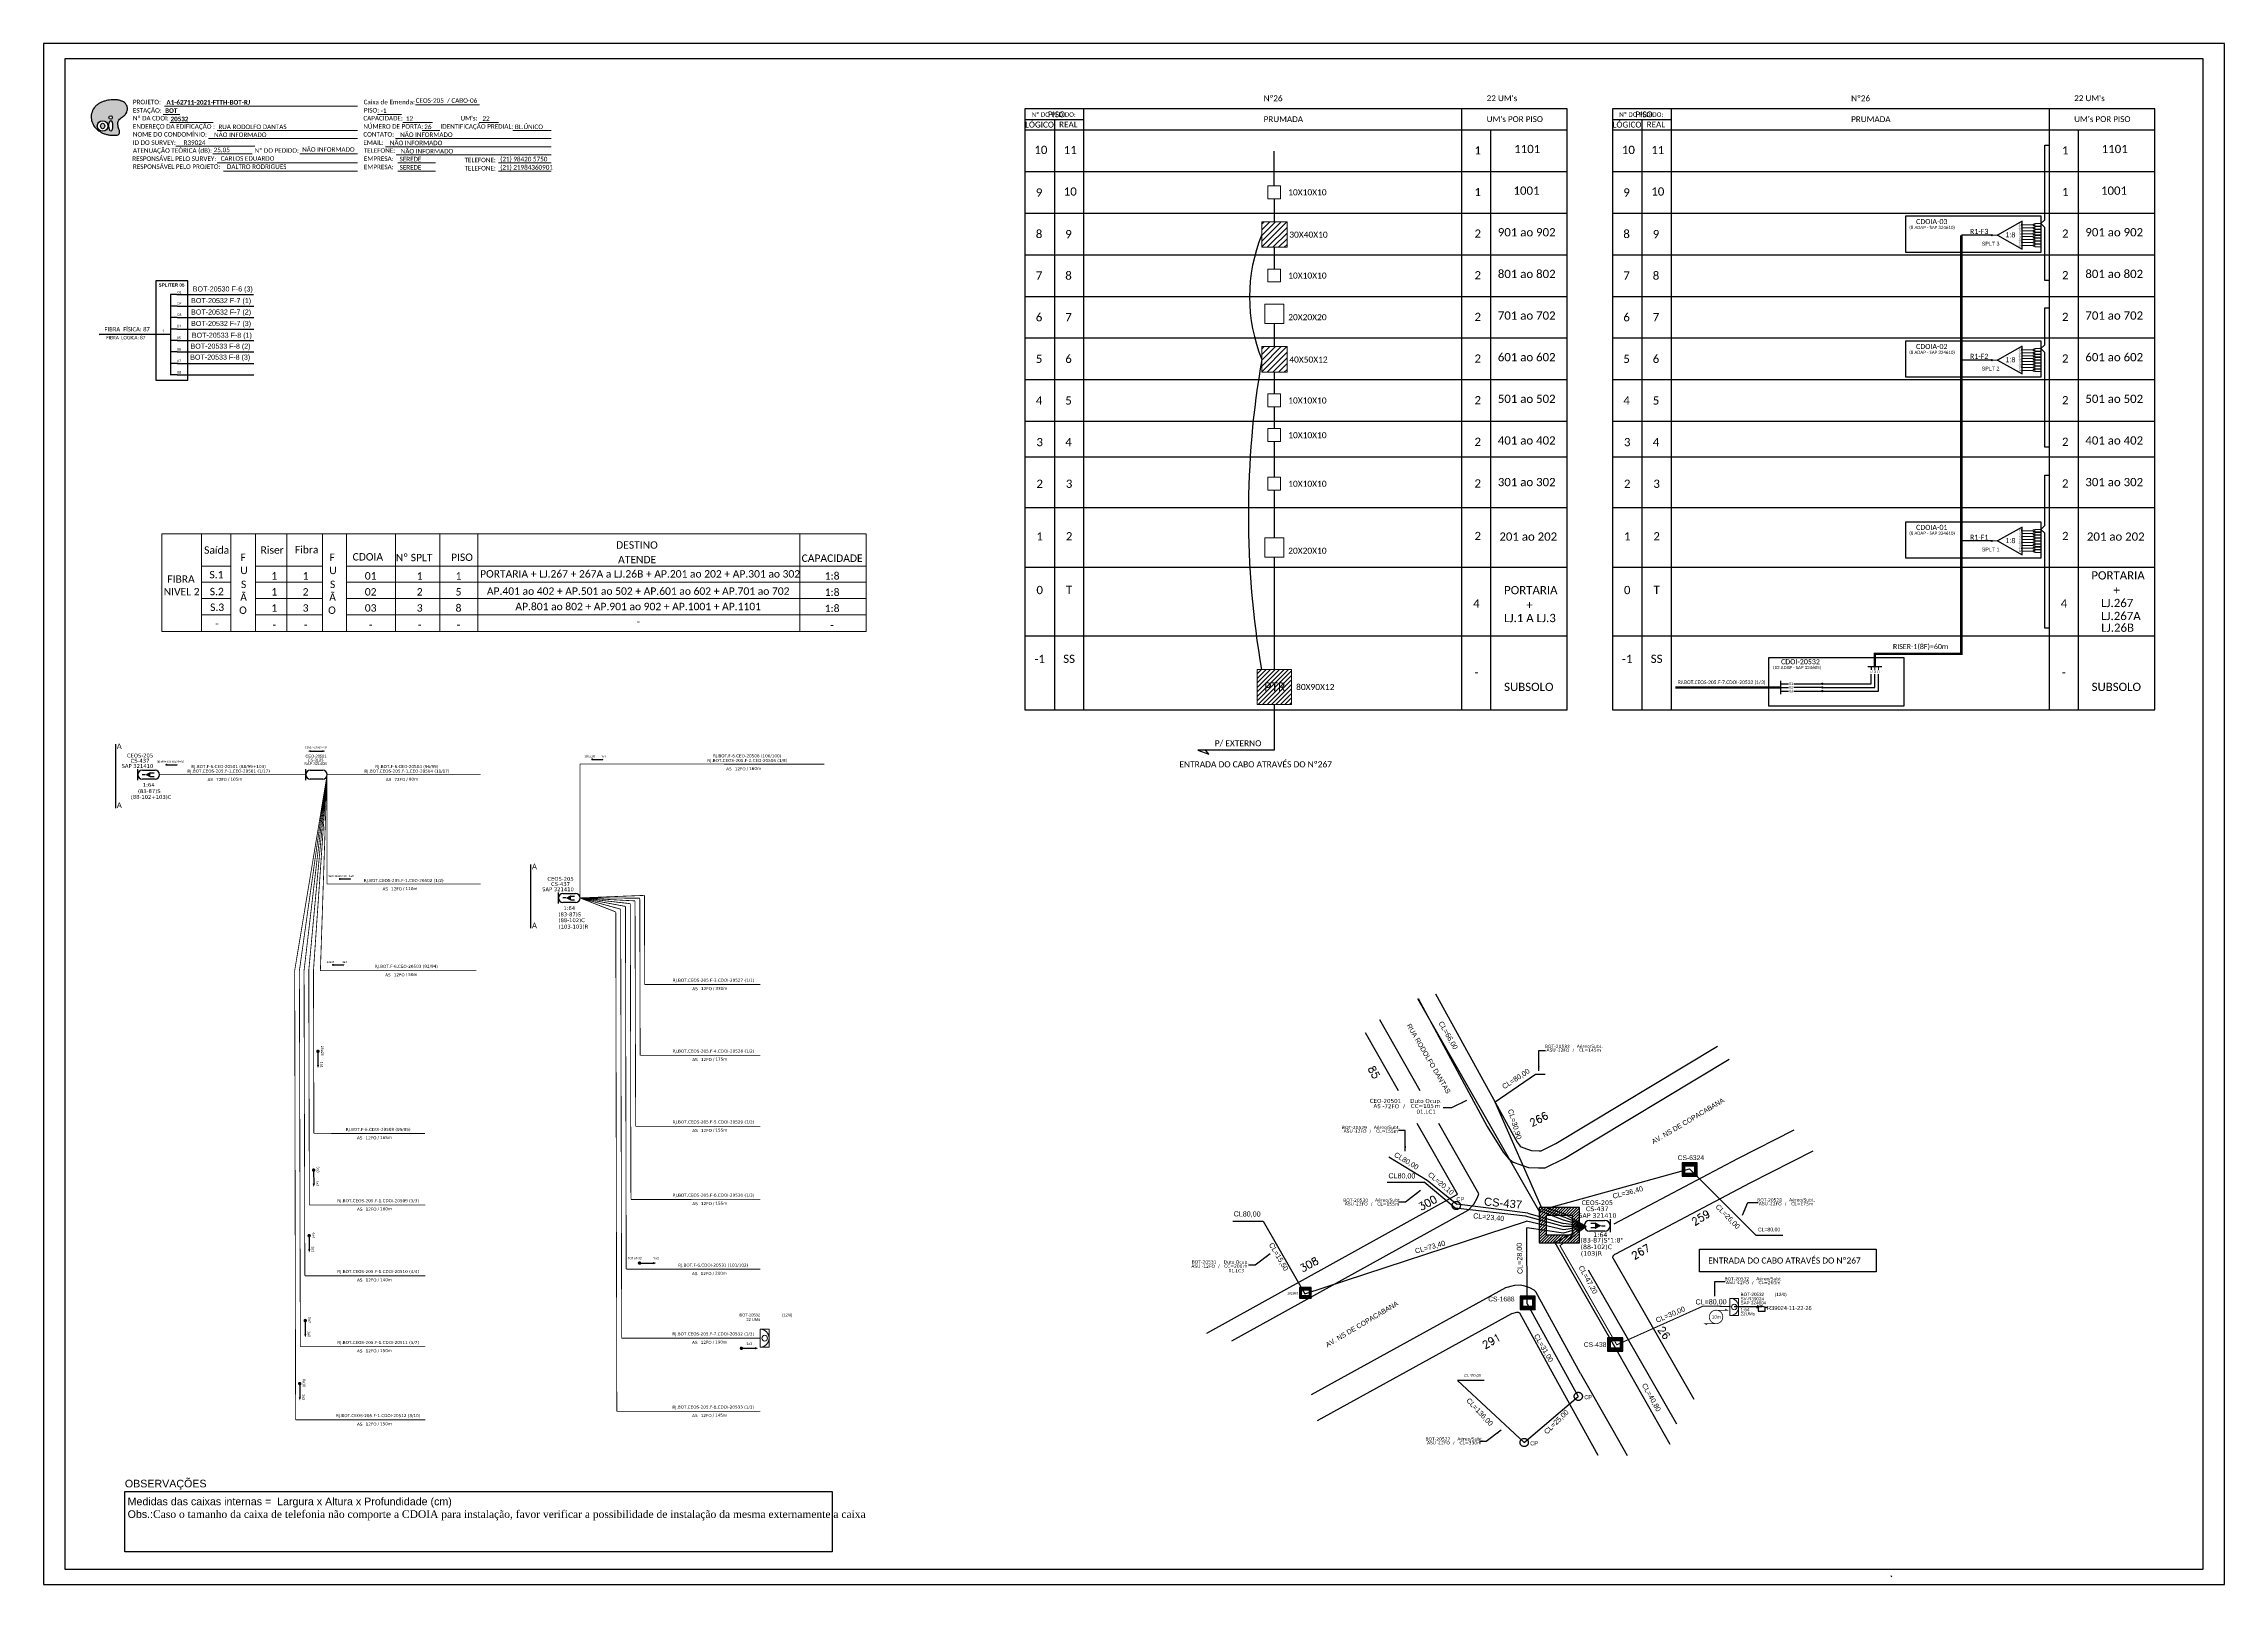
# Paper-space layout 'CDOI-20532' of a CAD drawing. Header units: metres, sheet in millimetres. Extents: x -439 to 402, y -851 to -257.
# The model-space entities are those that its viewports show. They can reach past a viewport. Long polylines and large blocks are cut down to what shows.
import ezdxf
from ezdxf.enums import TextEntityAlignment as Align

# ---------------------------------------------------------------- set-up
doc = ezdxf.new("R2010")
doc.units = ezdxf.units.M
doc.linetypes.add('PHANTOM2', pattern=[1.25, 0.625, -0.125, 0.125, -0.125, 0.125, -0.125])
for name, color, linetype, lineweight in [('(Notas)', 7, 'Continuous', 0), ("20.0-LEGENDA DOS CDO'S", 1, 'Continuous', 0), ('20.1-CDO_INTERIOR', 1, 'Continuous', 0), ('20.2-CDO_POSTE', 1, 'Continuous', 5), ('40.1-ETIQUETAS', 1, 'Continuous', 20), ('_NUMERAÇÃO_', 34, 'Continuous', 0)]:
    doc.layers.add(name, color=color, linetype=linetype, lineweight=lineweight)
for name, color, linetype in [('10.0-Cartográfico', 4, 'Continuous'), ('10.1-Caixas Subterrâneas', 5, 'Continuous'), ('20.4-CEOS', 1, 'Continuous'), ('CAP a instalar', 1, 'Continuous'), ('Folga', 1, 'Continuous'), ('label_cabos', 7, 'Continuous'), ('Legenda', 1, 'Continuous'), ('METRAGEM', 92, 'Continuous'), ('ml', 1, 'Continuous'), ('MUB', 252, 'Continuous'), ('SETA', 7, 'Continuous'), ('Surveys Casinhas', 7, 'Continuous'), ('surveys legendas', 7, 'Continuous')]:
    doc.layers.add(name, color=color, linetype=linetype)
doc.layers.add('DROP DE CLIENTE', color=140, linetype='Continuous', plot=False)
doc.layers.add('EXTRA', color=50, linetype='Continuous', plot=False)
doc.styles.add('ARIAL', font='arial.ttf')
doc.styles.add('ROMANS', font='romans.shx')
doc.styles.add('siredit', font='verdana.ttf')
doc.styles.add('WMF-Calibri0', font='calibri.ttf')
doc.styles.add('WMF-Calibri1', font='calibrib.ttf')
doc.linetypes.add('FENCELINE1', pattern='A,0.25,-0.1,[133,ltypeshp.shx,S=0.1,R=0,X=-0.1,Y=0],-0.1,1', length=1.45)
doc.linetypes.add('RESERVA', pattern='A,0.5,-0.15,["RESERVA",Standard,S=0.18,R=0,X=0,Y=-0.1],-1.3', length=1.95)
doc.dimstyles.get("Standard").update_dxf_attribs({"dimtxt": 0.18, "dimasz": 0.18, "dimexe": 0.18, "dimexo": 0.0625, "dimgap": 0.09, "dimtad": 0, "dimtih": 1, "dimtoh": 1, "dimdec": 4, "dimzin": 0, "dimdsep": 46, "dimtxsty": 'Standard', "dimcen": 0.09, "dimadec": 0, "dimazin": 0, "dimtfac": 1, "dimtdec": 4, "dimtofl": 0, "dimtmove": 0, "dimatfit": 3, "dimfxl": 0, "dimtolj": 1, "dimtzin": 0, "dimarcsym": 0})

# ---------------------------------------------------------------- blocks, each defined once
blk = doc.blocks.new('OI')
h = blk.add_hatch(color=40)
edge = h.paths.add_edge_path()
edge.add_spline(control_points=[(4.35, -0.67), (3.92, -0.99), (3.26, -1.5), (2.81, -2.59), (2.9, -3.5), (3.06, -4.27), (3.31, -4.85), (3.37, -5.39), (3.4, -5.88), (3.2, -6.4), (2.54, -6.61), (1.65, -6.63), (0.55, -6.67), (-0.56, -6.42), (-1.61, -6.14), (-2.77, -5.61), (-3.92, -4.77), (-4.89, -3.7), (-5.34, -2.65), (-5.6, -1.94), (-5.85, -0.96), (-5.71, 0.47), (-5.1, 2.02), (-4.14, 3.02), (-3.3, 3.61), (-2.37, 4.16), (-1.36, 4.44), (-0.56, 4.7), (0.79, 4.85), (2.24, 4.97), (3.79, 4.57), (4.67, 4.21), (5.44, 3.65), (5.76, 2.99), (6.03, 2.21), (6.01, 1.46), (5.72, 0.64), (5.31, 0.08), (4.88, -0.38), (4.51, -0.55), (4.35, -0.67)], knot_values=[0, 0, 0, 0, 1.60434, 2.417191, 3.427595, 4.282808, 4.776746, 5.304182, 5.888771, 6.258406, 6.858137, 7.79129, 8.986195, 10.124242, 11.187857, 12.242908, 13.953784, 15.414161, 16.515391, 17.349188, 17.675853, 19.552021, 21.515531, 22.568638, 23.63245, 24.621084, 25.782718, 26.745347, 27.142653, 29.870543, 31.004649, 31.921532, 32.709589, 33.801391, 34.042471, 35.192333, 35.971461, 36.628871, 37.254359, 37.836911, 37.836911, 37.836911, 37.836911], degree=3, periodic=0)
h.paths.add_polyline_path([(1.13, -0.87, -1), (-0.04, -0.87, -1)], flags=16)
edge = h.paths.add_edge_path(flags=16)
edge.add_ellipse((0.56, -3.59), major_axis=(-0.02, 1.71), ratio=0.361305, start_angle=0, end_angle=360)
h.paths.add_polyline_path([(-0.36, -3.62, -1), (-3.8, -3.62, -1)], flags=16)
edge = h.paths.add_edge_path(flags=0)
edge.add_ellipse((-2.08, -3.62), major_axis=(0, 0.885), ratio=0.758294, start_angle=0, end_angle=360)
at = {"color": 40}
for centre, radius in [((-2.08, -3.62), 1.72), ((0.54, -0.87), 0.587)]:
    blk.add_circle(centre, radius, dxfattribs=at)
blk.add_ellipse((-2.08, -3.62), major_axis=(0, 0.885), ratio=0.758294, start_param=-3.141592653589792, end_param=3.141592653589792, dxfattribs=at)
blk.add_ellipse((0.56, -3.59), major_axis=(-0.02, 1.71), ratio=0.361305, dxfattribs=at)
at = {"color": 40, "start_tangent": (-0.800898, -0.598801), "end_tangent": (-0.800898, -0.598801)}
blk.add_spline([(4.35, -0.67), (3.2, -1.78), (2.9, -2.54), (2.92, -3.55), (3.12, -4.38), (3.28, -4.85), (3.37, -5.37), (3.35, -5.95), (3.2, -6.29), (2.66, -6.55), (1.73, -6.63), (0.54, -6.62), (-0.58, -6.41), (-1.6, -6.11), (-2.56, -5.67), (-3.95, -4.67), (-4.89, -3.56), (-5.37, -2.56), (-5.64, -1.78), (-5.72, -1.46), (-5.63, 0.42), (-4.84, 2.22), (-4.13, 2.99), (-3.27, 3.62), (-2.4, 4.09), (-1.3, 4.47), (-0.37, 4.72), (0.02, 4.77), (2.75, 4.8), (3.85, 4.53), (4.69, 4.16), (5.31, 3.68), (5.85, 2.73), (5.93, 2.5), (5.94, 1.35), (5.67, 0.62), (5.29, 0.08), (4.84, -0.36), (4.35, -0.67)], degree=3, dxfattribs=at)
blk = doc.blocks.new('ETIQUETA_RS5F')
at = {"layer": '40.1-ETIQUETAS', "color": 0, "style": 'siredit'}
blk.add_text('/', height=1.5, dxfattribs=at).set_placement((1.6, -2), align=Align.MIDDLE_RIGHT)
for tag, p in [('ETIQUETA_R_SECUNDARIA', (1.2, 2.1)), ('ETIQUETA_R_PRIMARIA', (1.2, 4.1)), ('F_ATIVAS/F_MORTAS', (1.1, -4.2))]:
    blk.add_attdef(tag, text='', height=1.5, dxfattribs=at).set_placement(p, align=Align.MIDDLE_CENTER)
for tag, p in [('TIPO_CABO', (-6.6, -2.1)), ('CAP_CABO', (0.4, -2.1))]:
    blk.add_attdef(tag, text='', height=1.5, dxfattribs=at).set_placement(p, align=Align.MIDDLE_RIGHT)
for tag, p in [('FUSÃO_1', (0.8, -8.4)), ('FUSÃO_2', (0.8, -10.6)), ('FUSÃO_3', (0.8, -12.9)), ('FUSÃO_4', (0.8, -15.1)), ('FUSÃO_5', (0.8, -17.2))]:
    blk.add_attdef(tag, text='', height=1.5, dxfattribs=at).set_placement(p, align=Align.CENTER)
blk.add_attdef('METROS', text='', height=1.5, dxfattribs=at).set_placement((2.1, -2), align=Align.MIDDLE_LEFT)
blk = doc.blocks.new('CDOE-TEXTO PADRÃO')
at = {"layer": "20.0-LEGENDA DOS CDO'S", "color": 0, "style": 'ARIAL'}
for tag, p in [('CDO_N', (0.5, 7.4)), ('CORDOALHA', (0.5, 4.3)), ('SAP', (0.5, 1.7)), ('SPLITER_1', (0.6, -0.9)), ('SPLITER_2', (0.6, -3.5)), ('(XX-XX_F)S', (0.5, -8.3)), ('(XX-XX_L)S', (0.5, -10.8)), ('UMS', (0.5, -13.1))]:
    blk.add_attdef(tag, p, '', height=1.7, rotation=0.118, dxfattribs=at)
blk.add_attdef('FIBRAS_UTILIZADAS', text='', height=1.7, rotation=0.118, dxfattribs=at).set_placement((19.8, 7.4), align=Align.CENTER)
blk = doc.blocks.new('A$C07E14978')
at = {"layer": 'Folga', "color": 0, "const_width": 0.137}
for points in [[(2.23, 0.28), (0.03, 0.28), (0.47, 0.06)], [(2.23, 2.92), (4.42, 2.92), (3.98, 3.13)]]:
    blk.add_lwpolyline(points, dxfattribs=at)
at = {"layer": 'Folga', "color": 0, "const_width": 0.146}
blk.add_lwpolyline([(2.23, 2.92, 1.000012), (2.23, 0.28, 0.999978)], format="xyb", close=True, dxfattribs=at)
at = {"layer": 'Folga', "color": 0}
blk.add_text('10m', height=0.659, dxfattribs=at).set_placement((1.38, 1.27))
blk = doc.blocks.new('*X72')
at = {"color": 0, "linetype": 'Continuous'}
for p, q in [((-1.25, 0.34099), (-0.49099, 1.1)), ((-1.25, 0.517767), (-0.667767, 1.1)), ((-1.25, 0.694544), (-0.844544, 1.1)), ((-1.25, 0.87132), (-1.02132, 1.1)), ((-1.25, 1.048097), (-1.198097, 1.1)), ((-1.25, 0.164214), (-0.8035, 0.610714)), ((-1.25, -0.012563), (-0.8035, 0.433937)), ((-1.25, -0.18934), (-0.8035, 0.25716)), ((-1.25, -0.366117), (-0.8035, 0.080383)), ((-0.789214, 0.625), (-0.314214, 1.1)), ((-0.612437, 0.625), (-0.137437, 1.1)), ((-0.43566, 0.625), (0.03934, 1.1)), ((-0.258883, 0.625), (0.216117, 1.1)), ((-0.082107, 0.625), (0.392893, 1.1)), ((0.09467, 0.625), (0.56967, 1.1)), ((0.271447, 0.625), (0.746447, 1.1)), ((0.448223, 0.625), (0.923223, 1.1)), ((0.625, 0.625), (1.1, 1.1)), ((0.801777, 0.625), (1.25, 1.073223)), ((0.8035, 0.449947), (1.25, 0.896447)), ((0.8035, 0.27317), (1.25, 0.71967)), ((0.8035, 0.096393), (1.25, 0.542893)), ((0.8035, -0.080383), (1.25, 0.366117)), ((0.8035, -0.25716), (1.25, 0.18934)), ((0.8035, -0.433937), (1.25, 0.012563)), ((-1.25, -0.542893), (-0.8035, -0.096393)), ((-1.25, -0.71967), (-0.8035, -0.27317)), ((-1.25, -0.896447), (-0.8035, -0.449947)), ((-1.25, -1.073223), (-0.801777, -0.625)), ((-1.1, -1.1), (-0.625, -0.625)), ((-0.923223, -1.1), (-0.448223, -0.625)), ((-0.746447, -1.1), (-0.271447, -0.625)), ((-0.56967, -1.1), (-0.09467, -0.625)), ((-0.392893, -1.1), (0.082107, -0.625)), ((-0.216117, -1.1), (0.258883, -0.625)), ((-0.03934, -1.1), (0.43566, -0.625)), ((0.137437, -1.1), (0.612437, -0.625)), ((0.314214, -1.1), (0.789214, -0.625)), ((0.49099, -1.1), (1.25, -0.34099)), ((0.667767, -1.1), (1.25, -0.517767)), ((0.8035, -0.610714), (1.25, -0.164214)), ((0.844544, -1.1), (1.25, -0.694544)), ((1.02132, -1.1), (1.25, -0.87132)), ((1.198097, -1.1), (1.25, -1.048097))]:
    blk.add_line(p, q, dxfattribs=at)
blk = doc.blocks.new('MANHOLE_MQ')
at = {"color": 0, "linetype": 'Continuous'}
for p, q in [((0.00000623, 0.00000569), (-0.00000627, 0.00000569)), ((-0.00000627, 0.00000569), (-0.00000627, -0.00000531)), ((-0.00000404, 0.00000331), (0.00000399, 0.00000331)), ((-0.00000404, -0.00000294), (-0.00000404, 0.00000331)), ((0.00000399, 0.00000331), (0.00000399, -0.00000294)), ((0.00000623, -0.00000531), (0.00000623, 0.00000569)), ((-0.00000627, -0.00000531), (0.00000623, -0.00000531)), ((0.00000399, -0.00000294), (-0.00000404, -0.00000294)), ((0.00000399, -0.00000294), (0.00000399, -0.00000294))]:
    blk.add_line(p, q, dxfattribs=at)
at = {"color": 0, "linetype": 'Continuous', "xscale": 5e-06, "yscale": 5e-06, "zscale": 1e-05}
blk.add_blockref('*X72', (-0.00000002, 0.00000019), dxfattribs=at)
blk = doc.blocks.new('SURVEY_SURVEY')
for p, q in [((0, 0.0000127), (-0.0000126, 0.000009)), ((-0.0000126, 0.000009), (-0.0000086, 0.000009)), ((-0.0000086, 0), (-0.0000086, 0.000009)), ((0.0000086, 0), (-0.0000086, 0)), ((0, 0.0000127), (0.0000126, 0.000009)), ((0.0000084, 0.0000132), (0.0000098, 0.0000132)), ((0.0000084, 0.0000103), (0.0000084, 0.0000132)), ((0.0000126, 0.000009), (0.0000086, 0.000009)), ((0.0000086, 0.000009), (0.0000086, 0)), ((0.0000098, 0.0000132), (0.0000098, 0.0000099))]:
    blk.add_line(p, q)
blk = doc.blocks.new('LEGENDA DOS CABOS')
at = {"layer": 'EXTRA', "color": 0, "style": 'siredit'}
for tag, p in [('ID', (4.6, 0.97)), ('XX', (9.03, 0.97))]:
    blk.add_attdef(tag, text='', height=0.48, rotation=359.69001, dxfattribs=at).set_placement(p, align=Align.MIDDLE_CENTER)
at = {"layer": 'Legenda', "color": 0, "style": 'siredit'}
for tag, p in [('TIPO_CABO', (1.31, 0)), ('CABO', (4.69, -0.05)), ('/', (6.81, -0.05)), ('METROS', (10.03, -0.05))]:
    blk.add_attdef(tag, text='', height=0.8, rotation=359.69001, dxfattribs=at).set_placement(p, align=Align.MIDDLE_CENTER)
blk = doc.blocks.new('MHMZ')
at = {"color": 0, "linetype": 'PHANTOM2'}
blk.add_circle((0, 0), 0.0000101, dxfattribs=at)
blk = doc.blocks.new('*U84')
at = {"layer": '20.4-CEOS', "color": 7, "style": 'siredit'}
for tag, p in [('FIBRAS_SPLITTER', (0, 0)), ('FIBRAS_TOP_C', (0, -4.13)), ('RESERVA_FINAIS', (0, -5.46))]:
    blk.add_attdef(tag, p, '', height=1.01, dxfattribs=at)
for tag, p, flags in [('QTDE', (0, -9.4), 1), ('ID_ATIVIDADE', (0, -6.77), 3), ('FATOR', (0, -8.09), 1), ('FID', (0, -10.71), 1)]:
    blk.add_attdef(tag, p, '', height=1.01, dxfattribs=dict(at, flags=flags))
blk = doc.blocks.new('Inst CB DT OCUP CFOA-SM-ASU-120-S-12')
at = {"layer": 'label_cabos', "color": 0, "style": 'siredit'}
for tag, flags, p in [('ID_ATIVIDADE', 3, (1.31, 2.67)), ('FATOR', 1, (11.56, 2.55))]:
    blk.add_attdef(tag, text='', height=1, rotation=359.69001, dxfattribs=dict(at, flags=flags)).set_placement(p, align=Align.MIDDLE_CENTER)
for tag, p in [('TIPO_CABO', (1.26, 0)), ('DESTINO_CABO', (3.13, 1.26)), ('CABO', (4.69, -0.05)), ('/', (7.71, -0.05)), ('LANCE', (10.91, 0)), ('TIPO_CABO', (13.11, 1.24)), ('UND', (15.96, 0)), ('FID', (13.15, -1.41))]:
    blk.add_attdef(tag, text='', height=1, rotation=359.69001, dxfattribs=at).set_placement(p, align=Align.MIDDLE_CENTER)
blk.add_attdef('QTDE', (12.43, -0.47), '', height=1, rotation=359.69001, dxfattribs=at)
blk = doc.blocks.new('Inst CB DT OCUP CFOA-SM-AS-80-TS-72')
at = {"layer": 'label_cabos', "color": 0, "style": 'siredit'}
for tag, flags, p in [('ID_ATIVIDADE', 3, (1.31, 2.67)), ('FATOR', 1, (11.56, 2.55))]:
    blk.add_attdef(tag, text='', height=1, rotation=359.69, dxfattribs=dict(at, flags=flags)).set_placement(p, align=Align.MIDDLE_CENTER)
for tag, p in [('TIPO_CABO', (1.76, 0)), ('DESTINO_CABO', (3.13, 1.26)), ('CABO', (4.69, -0.05)), ('/', (7.71, -0.05)), ('LANCE', (10.91, 0)), ('TIPO_CABO', (13.11, 1.24)), ('UND', (15.96, 0)), ('FID', (13.15, -1.41))]:
    blk.add_attdef(tag, text='', height=1, rotation=359.69, dxfattribs=at).set_placement(p, align=Align.MIDDLE_CENTER)
blk.add_attdef('QTDE', (12.43, -0.47), '', height=1, rotation=359.69, dxfattribs=at)
blk = doc.blocks.new('SPLT_1-8_SC-APC')
at = {"color": 1, "lineweight": 0}
blk.add_lwpolyline([(-17.04, -7.55), (-19.26, -7.55)], dxfattribs=at)
at = {"color": 1}
blk.add_lwpolyline([(-7.37, -2.1), (-17.04, -7.55), (-7.37, -13), (-7.37, -2.1)], dxfattribs=at)
at = {"color": 3, "lineweight": 0}
for points in [[(-2.99, -3.51), (-7.37, -3.51)], [(-7.37, -4.66), (-2.99, -4.66)], [(-7.37, -5.82), (-2.99, -5.82)], [(-7.37, -6.97), (-2.99, -6.97)], [(-7.37, -8.12), (-2.99, -8.12)], [(-2.41, -3.02), (-2.41, -4)], [(-2.41, -3.02), (0, -3.02)], [(-2.41, -4), (0, -4)], [(-2.41, -4.17), (-2.41, -5.16)], [(-2.41, -4.17), (0, -4.17)], [(-2.41, -5.16), (0, -5.16)], [(-2.41, -5.32), (-2.41, -6.31)], [(-2.41, -5.32), (0, -5.32)], [(-2.41, -6.31), (0, -6.31)], [(-2.41, -6.48), (-2.41, -7.46)], [(-2.41, -6.48), (0, -6.48)], [(-2.41, -7.46), (0, -7.46)], [(-2.41, -7.63), (-2.41, -8.62)], [(-2.41, -7.63), (0, -7.63)], [(-7.37, -9.28), (-2.99, -9.28)], [(-7.37, -10.43), (-2.99, -10.43)], [(-7.37, -11.58), (-2.99, -11.58)], [(-2.41, -8.62), (0, -8.62)], [(-2.41, -8.78), (-2.41, -9.77)], [(-2.41, -8.78), (0, -8.78)], [(-2.41, -9.77), (0, -9.77)], [(-2.41, -9.94), (-2.41, -10.92)], [(-2.41, -9.94), (0, -9.94)], [(-2.41, -10.92), (0, -10.92)], [(-2.41, -11.09), (-2.41, -12.08)], [(-2.41, -11.09), (0, -11.09)], [(-2.41, -12.08), (0, -12.08)]]:
    blk.add_lwpolyline(points, dxfattribs=at)
for points in [[(-2.99, -3.22), (-2.41, -3.22), (-2.41, -3.8), (-2.99, -3.8)], [(-2.99, -4.38), (-2.41, -4.38), (-2.41, -4.95), (-2.99, -4.95)], [(-2.99, -5.53), (-2.41, -5.53), (-2.41, -6.1), (-2.99, -6.1)], [(-2.99, -6.68), (-2.41, -6.68), (-2.41, -7.26), (-2.99, -7.26)], [(-2.99, -7.84), (-2.41, -7.84), (-2.41, -8.41), (-2.99, -8.41)], [(-2.99, -8.99), (-2.41, -8.99), (-2.41, -9.56), (-2.99, -9.56)], [(-2.99, -10.14), (-2.41, -10.14), (-2.41, -10.72), (-2.99, -10.72)], [(-2.99, -11.3), (-2.41, -11.3), (-2.41, -11.87), (-2.99, -11.87)]]:
    blk.add_lwpolyline(points, close=True, dxfattribs=at)
at = {"color": 1, "style": 'ARIAL'}
for s, height, p in [('1:8', 2, (-13.91, -8.4)), ('S1', 0.75, (-8.74, -3.78)), ('S2', 0.75, (-8.74, -4.97)), ('S3', 0.75, (-8.74, -6.18)), ('S4', 0.75, (-8.74, -7.36)), ('S5', 0.75, (-8.74, -8.57)), ('S6', 0.75, (-8.74, -9.69)), ('S7', 0.75, (-8.74, -10.78)), ('S8', 0.75, (-8.74, -11.9))]:
    blk.add_text(s, height=height, dxfattribs=at).set_placement(p)
blk = doc.blocks.new('SPLITTER FUTURO')
blk.add_point((0, 0))
at = {"style": 'ARIAL', "text_generation_flag": 6, "flags": 4}
for tag, p, height in [('SPLT', (-6.22, -4.1), 1.5), ('INSTAL.', (-6.25, -6.09), 1.25)]:
    blk.add_attdef(tag, p, '', height=height, rotation=180, dxfattribs=at)

msp = doc.modelspace()

# ---------------------------------------------------------------- hatches: boundary and pattern name
h = msp.add_hatch()
h.set_pattern_fill('LINE', color=1, scale=0.5, angle=45)
h.set_pattern_definition([(45, (-611.2188, 217.5471), (-1.122532, 1.122532), [])])
h.paths.add_polyline_path([(-815.28, 20.07), (-805.37, 20.07), (-805.37, 30.11), (-815.28, 30.11)])
h = msp.add_hatch(color=3)
h.dxf.hatch_style = 1
edge = h.paths.add_edge_path()
edge.add_arc((-528.11, 24.81), 0.242, 0, 360)
h = msp.add_hatch()
h.set_pattern_fill('LINE', color=1, scale=0.5, angle=45)
h.set_pattern_definition([(45, (-611.2188, 168.4315), (-1.122532, 1.122532), [])])
h.paths.add_polyline_path([(-815.28, -29.04), (-805.37, -29.04), (-805.37, -19), (-815.28, -19)])
h = msp.add_hatch(color=3)
h.dxf.hatch_style = 1
edge = h.paths.add_edge_path()
edge.add_arc((-528.11, -24.31), 0.242, 0, 360)
h = msp.add_hatch(color=3)
h.dxf.hatch_style = 1
edge = h.paths.add_edge_path()
edge.add_arc((-528.11, -95.45), 0.242, 0, 360)
h = msp.add_hatch()
h.set_pattern_fill('ANSI31', color=1, scale=10, style=0)
h.set_pattern_definition([(45, (-1428.7883, -543.7036), (-0.8838835, 0.8838835), [])])
h.paths.add_polyline_path([(-803.6, -145.98), (-817.17, -145.98), (-817.17, -159.74), (-803.6, -159.74)])
h.paths.add_polyline_path([(-814.71, -155.39), (-805.29, -155.39), (-805.29, -150.24), (-814.71, -150.24)], flags=24)
h = msp.add_hatch(color=3)
h.dxf.hatch_style = 1
edge = h.paths.add_edge_path()
edge.add_arc((-594.79, -151.57), 0.256, 0, 360)
h = msp.add_hatch(color=3)
h.dxf.hatch_style = 1
edge = h.paths.add_edge_path()
edge.add_arc((-594.79, -153.03), 0.256, 0, 360)
h = msp.add_hatch(color=3)
h.dxf.hatch_style = 1
edge = h.paths.add_edge_path()
edge.add_arc((-594.79, -154.49), 0.256, 0, 360)

# ---------------------------------------------------------------- linework, layer by layer
at = {"layer": '(Notas)', "lineweight": 0}
for p, q in [((-1232.34, -131), (-1232.34, -92.63)), ((-1220.81, -131), (-1220.81, -92.63)), ((-1211.18, -131), (-1211.18, -92.63)), ((-1198.84, -131), (-1198.84, -92.63)), ((-1184.81, -131), (-1184.81, -92.63)), ((-1175.34, -131), (-1175.34, -92.63)), ((-1156.04, -131), (-1156.04, -92.63)), ((-1138.56, -131), (-1138.56, -92.63)), ((-1123.64, -131), (-1123.64, -92.63)), ((-996.95, -131), (-996.95, -92.63))]:
    msp.add_line(p, q, dxfattribs=at)
msp.add_lwpolyline([(-970.95, -92.63), (-970.95, -131)], dxfattribs=at)
for p, q in [((-908.45, 66.24), (-908.45, -161.9)), ((-695.14, -161.9), (-695.14, 66.24)), ((-677.35, 66.24), (-677.35, -161.9)), ((-464.04, -161.9), (-464.04, 66.24)), ((-908.45, -132.79), (-695.14, -132.79)), ((-677.35, -132.79), (-464.04, -132.79)), ((-908.45, -161.9), (-695.14, -161.9)), ((-677.35, -161.9), (-464.04, -161.9))]:
    msp.add_line(p, q)
at = {"color": 5}
for p, q in [((-528.11, 24.81), (-540.13, 24.81)), ((-528.11, -24.31), (-540.13, -24.31)), ((-528.11, -95.45), (-540.13, -95.45)), ((-1266.25, -175.34), (-1266.25, -200.46)), ((-1102.94, -222.62), (-1102.94, -247.74))]:
    msp.add_line(p, q, dxfattribs=at)
at = {"color": 7, "linetype": 'Continuous'}
for p, q in [((-1244.59, 1.49), (-1244.59, -30.18)), ((-1242.02, 1.49), (-1244.59, 1.49)), ((-1241.89, -3.1), (-1244.46, -3.1)), ((-1241.89, -7.61), (-1244.46, -7.61)), ((-1247.25, -14.14), (-1244.6, -14.14)), ((-1241.89, -12.15), (-1244.46, -12.15)), ((-1241.89, -16.64), (-1244.46, -16.64)), ((-1241.89, -21.13), (-1244.46, -21.13)), ((-1241.89, -25.65), (-1244.46, -25.65)), ((-1241.89, -30.15), (-1244.46, -30.15))]:
    msp.add_line(p, q, dxfattribs=at)
at = {"color": 10, "linetype": 'Continuous'}
for p, q in [((-1242.02, 1.49), (-1211.86, 1.48)), ((-1241.89, -3.1), (-1211.73, -3.11)), ((-1241.89, -7.6), (-1211.73, -7.61)), ((-1241.89, -12.14), (-1211.73, -12.15)), ((-1241.89, -16.63), (-1211.73, -16.64)), ((-1241.89, -21.13), (-1211.73, -21.13)), ((-1241.89, -25.64), (-1211.73, -25.65)), ((-1241.9, -30.15), (-1211.73, -30.16))]:
    msp.add_line(p, q, dxfattribs=at)
at = {"color": 1, "linetype": 'Continuous', "lineweight": 60}
msp.add_line((-1247.25, -14.14), (-1272.61, -14.22), dxfattribs=at)
at = {"color": 1}
msp.add_line((-611.26, -150.5), (-611.26, -155.64), dxfattribs=at)
at = {"color": 0}
msp.add_line((-984.25, -492.93), (-1262.5, -492.93), dxfattribs=at)
msp.add_lwpolyline([(-1286.07, -499.81), (-445.07, -499.81), (-445.07, 94.19), (-1286.07, 94.19)], close=True)
at = {"color": 7, "lineweight": 0}
for points in [[(-1247.47, 72.24), (-1240.92, 72.24)], [(-1246.96, 75.52), (-1170.98, 75.52)], [(-1244.81, 69.17), (-1227.84, 69.17)], [(-1163.19, 72.28), (-1153.71, 72.28)], [(-1153.14, 69.17), (-1141.52, 69.17)], [(-1148.15, 76.01), (-1123.01, 76.01)], [(-1123.2, 69.17), (-1115.53, 69.17)], [(-1229.65, 62.82), (-1170.98, 62.82)], [(-1226.24, 65.93), (-1170.98, 65.93)], [(-1156.02, 62.82), (-1094.8, 62.82)], [(-1145.56, 65.93), (-1138.61, 65.93)], [(-1109.86, 65.93), (-1094.82, 65.93)], [(-1242.49, 59.75), (-1211.44, 59.75)], [(-1227.96, 56.79), (-1212.45, 56.79)], [(-1226.24, 53.23), (-1170.98, 53.23)], [(-1193.73, 56.79), (-1170.96, 56.79)], [(-1160.06, 59.58), (-1094.8, 59.58)], [(-1155.78, 56.34), (-1094.8, 56.34)], [(-1155.17, 53.23), (-1140.37, 53.23)], [(-1115.57, 53.23), (-1094.8, 53.23)], [(-1223.75, 49.99), (-1170.98, 49.99)], [(-1155.17, 49.99), (-1140.37, 49.99)], [(-1115.57, 49.99), (-1094.8, 49.99)]]:
    msp.add_lwpolyline(points, dxfattribs=at)
at = {"color": 0}
for points in [[(-695.14, 74.46), (-908.45, 74.46)], [(-908.45, 70.35), (-885.3, 70.35)], [(-464.04, 74.46), (-677.35, 74.46)], [(-677.35, 70.35), (-654.2, 70.35)], [(-908.45, 66.24), (-695.14, 66.24)], [(-677.35, 66.24), (-464.04, 66.24)]]:
    msp.add_lwpolyline(points, dxfattribs=at)
for points in [[(-908.45, 74.46), (-908.45, 66.24)], [(-896.88, 70.35), (-896.88, 66.24)], [(-885.3, 66.24), (-885.3, 74.46)], [(-736.73, 74.46), (-736.73, 66.24)], [(-695.14, 66.24), (-695.14, 74.46)], [(-677.35, 74.46), (-677.35, 66.24)], [(-665.78, 70.35), (-665.78, 66.24)], [(-654.2, 66.24), (-654.2, 74.46)], [(-505.63, 74.46), (-505.63, 66.24)], [(-464.04, 66.24), (-464.04, 74.46)], [(-908.45, 66.24), (-695.14, 66.24)], [(-908.45, 66.24), (-695.14, 66.24)], [(-896.88, 66.24), (-896.88, -161.9)], [(-885.3, -161.9), (-885.3, 66.24)], [(-736.73, 66.24), (-736.73, -161.9)], [(-725.15, -161.9), (-725.15, 66.24)], [(-677.35, 66.24), (-464.04, 66.24)], [(-677.35, 66.24), (-464.04, 66.24)], [(-665.78, 66.24), (-665.78, -161.9)], [(-654.2, -161.9), (-654.2, 66.24)], [(-505.63, 66.24), (-505.63, -161.9)], [(-494.05, -161.9), (-494.05, 66.24)], [(-908.45, 49.86), (-695.14, 49.86)], [(-677.35, 49.86), (-464.04, 49.86)], [(-908.45, 33.49), (-695.14, 33.49)], [(-677.35, 33.49), (-464.04, 33.49)], [(-908.45, 17.12), (-695.14, 17.12)], [(-677.35, 17.12), (-464.04, 17.12)], [(-908.45, 0.75), (-695.14, 0.75)], [(-677.35, 0.75), (-464.04, 0.75)], [(-908.45, -15.62), (-695.14, -15.62)], [(-677.35, -15.62), (-464.04, -15.62)], [(-908.45, -32), (-695.14, -32)], [(-677.35, -32), (-464.04, -32)], [(-908.45, -48.37), (-695.14, -48.37)], [(-677.35, -48.37), (-464.04, -48.37)], [(-908.45, -62.39), (-695.14, -62.39)], [(-677.35, -62.39), (-464.04, -62.39)], [(-908.45, -82.28), (-695.14, -82.28)], [(-677.35, -82.28), (-464.04, -82.28)], [(-908.45, -105.7), (-695.14, -105.7)], [(-677.35, -105.7), (-464.04, -105.7)]]:
    msp.add_lwpolyline(points)
at = {"color": 3}
for points in [[(-505.63, 7.01), (-507.28, 7.01), (-507.28, 27.83), (-508.85, 29.34), (-507.28, 30.85), (-507.28, 60.14), (-505.63, 60.14)], [(-810.38, 44.23), (-810.38, 57.85)], [(-810.44, 39.16), (-810.44, 30.11)], [(-810.38, 20.07), (-810.38, 11.49)], [(-505.63, -58.61), (-507.28, -58.61), (-507.28, -21.29), (-508.85, -19.79), (-507.28, -18.28), (-507.28, -3.7), (-505.63, -3.7)], [(-810.44, -9.95), (-810.44, -19)], [(-810.38, -29.04), (-810.38, -37.63)], [(-810.38, -42.7), (-810.38, -51.28)], [(-810.38, -56.35), (-810.38, -70.38)], [(-810.38, -75.46), (-810.38, -94.18)], [(-505.63, -129.75), (-507.28, -129.75), (-507.28, -92.43), (-508.85, -90.92), (-507.28, -89.41), (-507.28, -69.58), (-505.63, -69.58)], [(-810.38, -101.78), (-810.38, -145.98)], [(-611.26, -151.57), (-608.1, -151.57)], [(-606.03, -151.57), (-594.79, -151.57)]]:
    msp.add_lwpolyline(points, dxfattribs=at)
at = {"lineweight": 0}
for points in [[(-807.9, 44.23), (-812.87, 44.23), (-812.87, 39.16), (-807.9, 39.16)], [(-807.9, 11.49), (-812.87, 11.49), (-812.87, 6.42), (-807.9, 6.42)], [(-806.66, -2.35), (-814.11, -2.35), (-814.11, -9.95), (-806.66, -9.95)], [(-807.9, -37.63), (-812.87, -37.63), (-812.87, -42.7), (-807.9, -42.7)], [(-807.9, -51.28), (-812.87, -51.28), (-812.87, -56.35), (-807.9, -56.35)], [(-807.9, -70.38), (-812.87, -70.38), (-812.87, -75.46), (-807.9, -75.46)], [(-806.66, -94.18), (-814.11, -94.18), (-814.11, -101.78), (-806.66, -101.78)]]:
    msp.add_lwpolyline(points, close=True, dxfattribs=at)
at = {"color": 1, "lineweight": 0}
for points in [[(-805.37, 30.11), (-815.28, 30.11), (-815.28, 20.07), (-805.37, 20.07)], [(-805.37, -19), (-815.28, -19), (-815.28, -29.04), (-805.37, -29.04)], [(-817.17, -145.98), (-803.6, -145.98), (-803.6, -159.74), (-817.17, -159.74)]]:
    msp.add_lwpolyline(points, close=True, dxfattribs=at)
at = {"color": 1}
for points in [[(-561.98, 32.36), (-508.85, 32.36), (-508.85, 18.04), (-561.98, 18.04)], [(-561.98, -16.77), (-508.85, -16.77), (-508.85, -31.09), (-561.98, -31.09)], [(-561.98, -87.9), (-508.85, -87.9), (-508.85, -102.22), (-561.98, -102.22)], [(-615.9, -141.32), (-562.77, -141.32), (-562.77, -160.44), (-615.9, -160.44)], [(-643.18, -373.95), (-573.62, -373.95), (-573.62, -382.82), (-643.18, -382.82)]]:
    msp.add_lwpolyline(points, close=True, dxfattribs=at)
at = {"color": 3}
for points in [[(-815.28, 25.09, 0.197185), (-815.28, -24.02)], [(-815.28, -24.02, 0.085866), (-815.43, -145.98)]]:
    msp.add_lwpolyline(points, format="xyb", dxfattribs=at)
at = {"color": 5, "const_width": 1}
msp.add_lwpolyline([(-540.13, 24.81), (-540.13, -139.83), (-574.16, -139.83), (-574.16, -144.85)], dxfattribs=at)
at = {"color": 7}
msp.add_lwpolyline([(-1250.4, -32.21), (-1237.8, -32.21), (-1237.8, 6.91), (-1250.4, 6.91)], close=True, dxfattribs=at)
at = {"color": 5}
for points in [[(-576.96, -144.85), (-571.39, -144.85)], [(-594.79, -151.57), (-575.61, -151.57), (-575.61, -147.81)], [(-594.53, -153.03), (-574.16, -153.03), (-574.16, -147.81)], [(-594.53, -154.49), (-572.71, -154.5), (-572.71, -147.81)]]:
    msp.add_lwpolyline(points, dxfattribs=at)
at = {"color": 8, "linetype": 'RESERVA', "ltscale": 4}
msp.add_lwpolyline([(-575.61, -144.85), (-575.61, -146.17)], dxfattribs=at)
at = {"color": 5, "lineweight": 0}
for points in [[(-574.16, -144.85), (-574.16, -146.14)], [(-572.72, -144.85), (-572.72, -146.14)]]:
    msp.add_lwpolyline(points, dxfattribs=at)
at = {"color": 1}
msp.add_lwpolyline([(-652.6, -153.06, 0.8, 0.8, 0), (-611.26, -153.07, 0.8, 0.8, 0)], format="xyseb", dxfattribs=at)
at = {"color": 2}
for points in [[(-611.26, -153.03), (-608.1, -153.03)], [(-594.64, -153.03), (-606.03, -153.03)]]:
    msp.add_lwpolyline(points, dxfattribs=at)
at = {"color": 1}
for points in [[(-810.38, -159.74), (-810.38, -177.66), (-840.52, -177.66)], [(-840.52, -177.66), (-836.11, -179.25)], [(-836.11, -179.25), (-837.51, -177.42)]]:
    msp.add_lwpolyline(points, dxfattribs=at)
at = {"color": 7}
for points in [[(-611.26, -154.49), (-608.1, -154.49)], [(-606.03, -154.49), (-594.53, -154.49)], [(-1189.45, -178.06), (-1184.73, -178.06)]]:
    msp.add_lwpolyline(points, dxfattribs=at)
at = {"color": 7, "const_width": 0.388}
for points in [[(-1246.37, -183.44, 1), (-1245.99, -183.44, 1)], [(-1078.88, -181.32, 1), (-1078.49, -181.32, 1)]]:
    msp.add_lwpolyline(points, format="xyb", close=True, dxfattribs=at)
at = {"color": 7, "ltscale": 8}
for points, const_width in [([(-1178.12, -228.36, 1), (-1177.74, -228.36, 1)], 0.388), ([(-1180.83, -262.15, 1), (-1180.45, -262.14, 1)], 0.388), ([(-1186.57, -295.79, 1), (-1186.57, -296.47, 1)], 0.678), ([(-1186.57, -295.79, 1), (-1186.57, -296.47, 1)], 0.678), ([(-1188.26, -342.5, 1), (-1188.26, -343.18, 1)], 0.678), ([(-1188.26, -342.5, 1), (-1188.26, -343.18, 1)], 0.678), ([(-1190.03, -368.3, 1), (-1190.03, -368.98, 1)], 0.678), ([(-1190.03, -368.3, 1), (-1190.03, -368.98, 1)], 0.678), ([(-1191.57, -401.66, 1), (-1191.56, -402.34, 1)], 0.678), ([(-1191.57, -401.66, 1), (-1191.56, -402.34, 1)], 0.678), ([(-1193.73, -426.45, 1), (-1193.73, -427.13, 1)], 0.678), ([(-1193.73, -426.45, 1), (-1193.73, -427.13, 1)], 0.678)]:
    msp.add_lwpolyline(points, format="xyb", close=True, dxfattribs=dict(at, const_width=const_width))
at = {"const_width": 0.678}
for points in [[(-1060.41, -379.41, 1), (-1059.73, -379.41, 1)], [(-1020.32, -412.89, 1), (-1019.64, -412.89, 1)]]:
    msp.add_lwpolyline(points, format="xyb", close=True, dxfattribs=at)
at = {"color": 1, "lineweight": 18}
msp.add_lwpolyline([(-627.74, -400.06), (-627.74, -393.27), (-631.13, -393.27), (-631.14, -400.06)], close=True, dxfattribs=at)
at = {"color": 0}
msp.add_lwpolyline([(-1262.5, -469.23), (-984.25, -469.23), (-984.25, -492.93), (-1262.5, -492.93)], close=True, dxfattribs=at)
at = {"color": 3}
for centre, radius in [((-528.11, 24.81), 0.242), ((-528.11, -24.31), 0.242), ((-528.11, -95.45), 0.242), ((-594.79, -151.57), 0.256), ((-594.79, -153.03), 0.256), ((-594.79, -154.49), 0.256)]:
    msp.add_circle(centre, radius, dxfattribs=at)
at = {"color": 1, "lineweight": 18}
msp.add_circle((-629.44, -396.66), 1.09, dxfattribs=at)
msp.add_arc((-631.14, -396.66), 3.4, 269.97241, 89.97241, dxfattribs=at)
at = {"layer": '10.0-Cartográfico'}
for points in [[(-606.02, -327.16), (-628.24, -338.41), (-676.82, -364.06)], [(-598.53, -335.38), (-623.32, -347.93), (-676.17, -375.84), (-676.59, -376.08), (-676.79, -376.24), (-676.98, -376.4), (-677.08, -376.52), (-677.15, -376.62), (-677.22, -376.74), (-677.27, -376.87), (-677.28, -376.92), (-677.3, -377.02), (-677.31, -377.12), (-677.3, -377.21), (-677.3, -377.23), (-677.28, -377.31), (-677.27, -377.33), (-645.38, -432.93)], [(-686.91, -382.07), (-652.17, -442.64)], [(-686.89, -382.06), (-652.16, -442.61)], [(-682.95, -455.08), (-700.24, -423.74)], [(-689.9, -422.88), (-689.9, -422.88), (-677.25, -445.11), (-671.63, -455.08)]]:
    msp.add_lwpolyline(points, dxfattribs=at)
at = {"layer": '20.1-CDO_INTERIOR', "lineweight": 18}
msp.add_lwpolyline([(-1009.09, -412.43), (-1009.09, -405.43), (-1012.59, -405.43), (-1012.59, -412.43)], close=True, dxfattribs=at)
msp.add_circle((-1010.84, -408.93), 1.12, dxfattribs=at)
msp.add_arc((-1012.59, -408.93), 3.5, 270, 90, dxfattribs=at)
at = {"layer": '20.4-CEOS', "color": 7}
for p, q in [((-1255.62, -185.58), (-1250.66, -185.58)), ((-1191.35, -189.45), (-1191.35, -185.23)), ((-1189.61, -185.59), (-1184.7, -185.59)), ((-1250.66, -189.12), (-1255.62, -189.12)), ((-1184.7, -189.09), (-1189.61, -189.09))]:
    msp.add_line(p, q, dxfattribs=at)
at = {"layer": '20.4-CEOS', "color": 5}
for p, q in [((-1090.2, -234.05), (-1085.23, -234.05)), ((-1085.23, -237.6), (-1090.2, -237.6)), ((-686.34, -362.6), (-680.39, -362.6)), ((-680.39, -366.84), (-686.34, -366.84))]:
    msp.add_line(p, q, dxfattribs=at)
at = {"layer": '20.4-CEOS', "color": 7}
for points in [[(-1257.39, -189.49), (-1257.39, -185.22)], [(-1254.51, -187.35), (-1255.71, -187.35)], [(-1252.55, -186.65), (-1251.04, -186.65)], [(-1252.55, -188.12), (-1251.04, -188.12)]]:
    msp.add_lwpolyline(points, dxfattribs=at)
msp.add_lwpolyline([(-1254.51, -187.35, 0, 2.19, 0), (-1252.46, -187.35, 2.19, 2.19, 0)], format="xyseb", dxfattribs=at)
at = {"layer": '20.4-CEOS', "color": 5}
for points in [[(-1091.97, -237.96), (-1091.97, -233.69)], [(-1089.09, -235.82), (-1090.28, -235.82)], [(-1087.13, -235.12), (-1085.62, -235.12)], [(-1087.13, -236.6), (-1085.62, -236.6)], [(-684.07, -363.8), (-685.87, -363.8)], [(-684.07, -365.56), (-685.87, -365.56)], [(-681.72, -364.72), (-680.29, -364.72)], [(-678.26, -362.16), (-678.26, -367.28)]]:
    msp.add_lwpolyline(points, dxfattribs=at)
for points in [[(-1089.09, -235.82, 0, 2.19, 0), (-1087.04, -235.82, 2.19, 2.19, 0)], [(-681.72, -364.72, 0, 2.62, 0), (-684.18, -364.72, 2.62, 2.62, 0)]]:
    msp.add_lwpolyline(points, format="xyseb", dxfattribs=at)
at = {"layer": '20.4-CEOS', "color": 7}
for centre, radius, start, end in [((-1255.62, -187.35), 1.77, 90, 270), ((-1250.66, -187.35), 1.77, 270, 90), ((-1189.61, -187.34), 1.75, 90, 270), ((-1184.7, -187.34), 1.75, 270, 90)]:
    msp.add_arc(centre, radius, start, end, dxfattribs=at)
at = {"layer": '20.4-CEOS', "color": 5}
for centre, radius, start, end in [((-1090.2, -235.82), 1.77, 90, 270), ((-1085.23, -235.82), 1.77, 270, 90), ((-686.34, -364.72), 2.12, 90, 270), ((-680.39, -364.72), 2.12, 270, 90)]:
    msp.add_arc(centre, radius, start, end, dxfattribs=at)
at = {"layer": '_NUMERAÇÃO_', "color": 0, "lineweight": 0}
for p, q in [((-970.95, -92.63), (-1247.98, -92.63)), ((-1247.98, -92.63), (-1247.98, -131)), ((-1220.81, -105.35), (-1232.34, -105.35)), ((-1184.81, -105.35), (-1211.18, -105.35)), ((-970.95, -105.35), (-1175.34, -105.35)), ((-1220.81, -111.69), (-1232.34, -111.69)), ((-1220.81, -118.1), (-1232.34, -118.1)), ((-1184.81, -111.69), (-1211.18, -111.69)), ((-1184.81, -118.1), (-1211.18, -118.1)), ((-970.95, -111.69), (-1175.34, -111.69)), ((-970.95, -118.1), (-1175.34, -118.1)), ((-1220.81, -124.43), (-1232.34, -124.43)), ((-1184.81, -124.43), (-1211.18, -124.43)), ((-970.95, -124.43), (-1175.34, -124.43)), ((-970.95, -131), (-1247.98, -131))]:
    msp.add_line(p, q, dxfattribs=at)
at = {"layer": 'CAP a instalar', "color": 7, "ltscale": 8, "const_width": 0.316}
for points in [[(-1248.88, -187.34), (-1191.35, -187.34)], [(-1195.72, -264.39), (-1182.96, -187.34)], [(-1193.87, -264.39), (-1183.02, -187.34)], [(-1192.03, -264.39), (-1183.02, -187.34)], [(-1190.18, -264.39), (-1183.02, -187.34)], [(-1188.33, -264.39), (-1183.02, -187.34)], [(-1185.61, -264.5), (-1183.02, -187.34)], [(-1183.02, -230.35), (-1183.02, -187.34)], [(-1182.96, -187.34), (-1122.52, -187.34)], [(-1083.46, -235.82), (-1058.13, -234.81)], [(-1083.46, -235.82), (-1059.98, -235.9)], [(-1083.46, -235.82), (-1061.83, -236.98)], [(-1083.46, -235.82), (-1063.7, -238.07)], [(-1083.46, -235.82), (-1065.61, -239.15)], [(-1083.46, -235.82), (-1069.42, -241.32)]]:
    msp.add_lwpolyline(points, dxfattribs=at)
at = {"layer": 'CAP a instalar', "color": 7, "linetype": 'FENCELINE1', "ltscale": 8, "const_width": 0.316}
for points in [[(-1083.46, -183.15), (-987.36, -183.21)], [(-1083.46, -235.82), (-1083.46, -183.15)], [(-1183.02, -230.35), (-1122.52, -230.35)], [(-1065.61, -239.15), (-1065.31, -381.79)], [(-1063.7, -238.07), (-1063.46, -354.38)], [(-1061.83, -236.98), (-1061.6, -325.61)], [(-1059.98, -235.9), (-1059.82, -297.71)], [(-1058.14, -234.81), (-1058.05, -269.86)], [(-1069.42, -241.32), (-1069.01, -437.7)], [(-1195.72, -264.39), (-1195.35, -441.07)], [(-1193.87, -264.39), (-1193.49, -412.3)], [(-1192.03, -264.39), (-1191.72, -384.4)], [(-1190.18, -264.39), (-1189.94, -356.55)], [(-1188.33, -264.39), (-1188.16, -328.42)], [(-1185.61, -264.39), (-1124.31, -264.39)], [(-1058.05, -269.86), (-1012.5, -269.85)], [(-1059.82, -297.71), (-1012.5, -297.7)], [(-1061.6, -325.61), (-1012.5, -325.6)], [(-1188.16, -328.42), (-1144.41, -328.43)], [(-1189.94, -356.55), (-1144.39, -356.55)], [(-1063.46, -354.38), (-1012.5, -354.37)], [(-1191.72, -384.4), (-1144.39, -384.4)], [(-1065.31, -381.79), (-1012.61, -381.81)], [(-1065.31, -381.79), (-1012.61, -381.81)], [(-1193.49, -412.3), (-1144.39, -412.3)], [(-1195.35, -441.07), (-1144.39, -441.06)], [(-1069.01, -437.7), (-1012.59, -437.7)]]:
    msp.add_lwpolyline(points, dxfattribs=at)
at = {"layer": 'CAP a instalar', "color": 1, "linetype": 'FENCELINE1', "ltscale": 8, "const_width": 0.316}
for points in [[(-1083.46, -235.82), (-1067.5, -240.24)], [(-1067.5, -240.24), (-1067.09, -408.94)], [(-1067.09, -408.94), (-1012.59, -408.93)]]:
    msp.add_lwpolyline(points, dxfattribs=at)
at = {"layer": 'CAP a instalar', "color": 7, "linetype": 'FENCELINE1', "ltscale": 5}
for points in [[(-706.29, -358.75), (-753.93, -275.43)], [(-703.87, -305.22), (-707.7, -305.22), (-723.51, -316.19)], [(-705.02, -358.13), (-723.51, -316.19)], [(-765.34, -337.63), (-750.31, -346.74)], [(-702.9, -357.78), (-647.12, -342.32)], [(-647.12, -342.32), (-620.92, -368.4), (-610.39, -368.37)], [(-765.97, -347.58), (-751.43, -347.63), (-751.43, -347.63)], [(-739.25, -357.81), (-751.43, -347.63)], [(-750.31, -346.74), (-750.31, -346.74), (-738.64, -356.22)], [(-711.58, -360.93), (-739.25, -357.81)], [(-710.64, -359.83), (-738.64, -356.22)], [(-710.64, -359.83), (-696.64, -363.79)], [(-696.64, -362.5), (-706.29, -358.75)], [(-705.02, -358.13), (-696.65, -361.2)], [(-702.9, -357.78), (-696.65, -359.91)], [(-687.66, -365.05), (-696.65, -359.91)], [(-826.75, -362.92), (-814.74, -362.9)], [(-814.74, -362.9), (-798.35, -391.55)], [(-798.35, -391.55), (-711.19, -362.89)], [(-696.64, -365.08), (-711.58, -360.93)], [(-696.63, -366.38), (-711.19, -362.89)], [(-696.63, -367.67), (-711.07, -365.6)], [(-710.93, -395.43), (-711.07, -365.6)], [(-687.66, -365.05), (-700.07, -371.33)], [(-687.66, -365.05), (-696.65, -361.2)], [(-687.66, -365.05), (-696.64, -362.5)], [(-687.66, -365.05), (-696.64, -363.79)], [(-687.66, -365.05), (-696.64, -365.08)], [(-687.66, -365.05), (-696.63, -366.38)], [(-687.66, -365.05), (-696.63, -367.67)], [(-700.07, -371.33), (-677.1, -411.33), (-654.77, -450.65)], [(-710.93, -395.43), (-690.8, -431.83)], [(-727.89, -425.52), (-738.38, -425.54), (-712.07, -449.95), (-690.8, -431.83)]]:
    msp.add_lwpolyline(points, dxfattribs=at)
at = {"layer": 'CAP a instalar', "color": 1, "linetype": 'FENCELINE1', "ltscale": 5, "const_width": 0.4}
msp.add_lwpolyline([(-687.66, -365.05), (-698, -372.54), (-675.66, -411.54), (-641.8, -396.35), (-630.86, -396.45)], dxfattribs=at)
at = {"layer": 'CAP a instalar', "color": 251, "linetype": 'FENCELINE1', "ltscale": 5, "const_width": 0.558}
msp.add_lwpolyline([(-697, -372.42), (-697, -372.42)], dxfattribs=at)
at = {"layer": 'DROP DE CLIENTE'}
msp.add_lwpolyline([(-618.53, -396.64), (-629.44, -396.66)], dxfattribs=at)
at = {"layer": 'MUB'}
for points in [[(-747, -273.52), (-714.86, -331.89)], [(-753.79, -275.39), (-726.61, -325.66)], [(-761.52, -311.7), (-774.5, -288.92)], [(-752.98, -311.7), (-768.9, -283.76)], [(-726.61, -325.66), (-720.36, -335.8), (-718.31, -338.33), (-716.43, -339.68), (-713.36, -340.82), (-710.4, -341.77), (-706.4, -341.95), (-703.81, -341.99), (-696.41, -338.29), (-631.48, -299.19)], [(-714.86, -331.89), (-714.86, -331.89), (-713.65, -333.38), (-713.23, -333.68), (-711.15, -334.46), (-709.2, -335.08), (-706.2, -335.22), (-705.35, -335.23), (-699.66, -332.38), (-636.1, -294.11)], [(-738.38, -352.32), (-754.22, -324.53)], [(-729.9, -352.22), (-729.9, -352.22), (-729.9, -352.22), (-745.68, -324.53)], [(-836.88, -406.94), (-738.65, -352.6), (-738.38, -352.32)], [(-827.05, -409.98), (-734.07, -358.54), (-731.83, -356.21), (-730.43, -353.6), (-729.9, -352.22)], [(-689.9, -422.88), (-689.88, -422.82), (-707.45, -390.76), (-708.22, -390.05), (-709.83, -389.1), (-711.79, -388.42), (-713.6, -388.05), (-715.84, -388.16), (-719.5, -389.08), (-795.93, -431.26)], [(-700.24, -423.74), (-713.78, -399.04), (-714.28, -398.87), (-714.63, -398.8), (-715.14, -398.83), (-717.12, -399.32), (-793.48, -441.46)], [(-567.81, -502.27), (-567.54, -502.77)]]:
    msp.add_lwpolyline(points, dxfattribs=at)
at = {"layer": 'SETA', "color": 7}
for points in [[(-1246.18, -183.44), (-1241.95, -183.44)], [(-1078.69, -181.32), (-1074.46, -181.32)]]:
    msp.add_lwpolyline(points, dxfattribs=at)
at = {"layer": 'SETA', "color": 7, "ltscale": 8}
for points in [[(-1177.93, -228.36), (-1173.7, -228.36)], [(-1180.64, -262.15), (-1176.41, -262.15)], [(-1186.57, -296.13), (-1186.55, -301.96)], [(-1186.57, -296.13), (-1186.55, -301.96)], [(-1188.26, -342.84), (-1188.23, -348.67)], [(-1188.26, -342.84), (-1188.23, -348.67)], [(-1190.03, -368.64), (-1190.01, -374.47)], [(-1190.03, -368.64), (-1190.01, -374.47)], [(-1191.56, -402), (-1191.54, -407.83)], [(-1191.56, -402), (-1191.54, -407.83)], [(-1193.73, -426.79), (-1193.71, -432.62)], [(-1193.73, -426.79), (-1193.71, -432.62)]]:
    msp.add_lwpolyline(points, dxfattribs=at)
at = {"layer": 'SETA'}
for points in [[(-1060.07, -379.41), (-1054.24, -379.41)], [(-1019.98, -412.89), (-1014.15, -412.89)]]:
    msp.add_lwpolyline(points, dxfattribs=at)
at = {"layer": 'SETA', "color": 7}
for points in [[(-1189.45, -178.46), (-1190.54, -178.07), (-1189.46, -177.67)], [(-1184.74, -177.67), (-1183.65, -178.06), (-1184.73, -178.46)], [(-1242.32, -183.18), (-1241.61, -183.43), (-1242.32, -183.7)], [(-1074.83, -181.06), (-1074.12, -181.32), (-1074.83, -181.58)], [(-1174.07, -228.1), (-1173.36, -228.36), (-1174.07, -228.62)], [(-1176.78, -261.89), (-1176.07, -262.14), (-1176.78, -262.4)], [(-1186.09, -301.49), (-1186.53, -302.73), (-1186.99, -301.49)], [(-1186.09, -301.49), (-1186.53, -302.73), (-1186.99, -301.49)], [(-1187.77, -348.2), (-1188.22, -349.45), (-1188.68, -348.21)], [(-1187.77, -348.2), (-1188.22, -349.45), (-1188.68, -348.21)], [(-1189.55, -374), (-1189.99, -375.25), (-1190.45, -374.01)], [(-1189.55, -374), (-1189.99, -375.25), (-1190.45, -374.01)], [(-1191.08, -407.36), (-1191.53, -408.6), (-1191.98, -407.36)], [(-1191.08, -407.36), (-1191.53, -408.6), (-1191.98, -407.36)], [(-1193.25, -432.15), (-1193.69, -433.39), (-1194.15, -432.15)], [(-1193.25, -432.15), (-1193.69, -433.39), (-1194.15, -432.15)]]:
    msp.add_solid(points, dxfattribs=at)
at = {"layer": 'SETA'}
for points in [[(-1054.71, -378.95), (-1053.46, -379.4), (-1054.71, -379.85)], [(-1014.62, -412.43), (-1013.37, -412.88), (-1014.62, -413.33)]]:
    msp.add_solid(points, dxfattribs=at)

# ---------------------------------------------------------------- block references
at = {"color": 7, "xscale": 1.213923925163967, "yscale": 1.213923925163967, "zscale": 1.213923925163967, "rotation": 0.1532896023949059}
msp.add_blockref('OI', (-1268.76, 72.14), dxfattribs=at)
at = {"color": 3}
for p in [(-508.85, 32.36), (-508.85, -16.77), (-508.85, -87.9)]:
    msp.add_blockref('SPLT_1-8_SC-APC', p, dxfattribs=at)
ref = msp.add_blockref('SPLITTER FUTURO', (-525.88, 24.81))
ref.add_attrib('SPLT', 'SPLT 3', (-532.11, 20.71), dxfattribs={"height": 1.5, "rotation": 180, "style": 'ARIAL', "text_generation_flag": 6})
ref = msp.add_blockref('SPLITTER FUTURO', (-525.88, -24.31))
ref.add_attrib('SPLT', 'SPLT 2', (-532.11, -28.41), dxfattribs={"height": 1.5, "rotation": 180, "style": 'ARIAL', "text_generation_flag": 6})
ref = msp.add_blockref('SPLITTER FUTURO', (-525.88, -95.45))
ref.add_attrib('SPLT', 'SPLT 1', (-532.11, -99.55), dxfattribs={"height": 1.5, "rotation": 180, "style": 'ARIAL', "text_generation_flag": 6})
at = {"layer": '10.1-Caixas Subterrâneas', "color": 30, "rotation": 180.0000000000633}
for p, xscale, yscale, zscale in [((-646.98, -342.55), 477922.3525781813, 477922.3525781813, 477922.3525781813), ((-698.3, -364.26), 1267106.628745931, 1267106.628745931, 1267106.628745931), ((-798.17, -391.03), 374927.014837119, 374927.014837119, 374927.014837119), ((-710.7, -394.93), 477922.3525781813, 477922.3525781813, 477922.3525781813), ((-676.29, -411.31), 477922.3525781813, 477922.3525781813, 477922.3525781813)]:
    msp.add_blockref('MANHOLE_MQ', p, dxfattribs=dict(at, xscale=xscale, yscale=yscale, zscale=zscale))
at = {"layer": '10.1-Caixas Subterrâneas', "xscale": 159777.5945280948, "yscale": 159777.5945280948, "zscale": 159777.5945280948}
for p in [(-738.8, -356.78), (-690.8, -431.82), (-712.07, -449.95)]:
    msp.add_blockref('MHMZ', p, dxfattribs=at)
at = {"layer": '20.2-CDO_POSTE', "color": 7}
ref = msp.add_blockref('CDOE-TEXTO PADRÃO', (-1191.54, -183.93), dxfattribs=dict(at, xscale=0.6592542540524604, yscale=0.6592542540524604, zscale=0.6592542540524604))
ref.add_attrib('CDO_N', 'CEO-20501', (-1191.47, -180.63), dxfattribs={"layer": "20.0-LEGENDA DOS CDO'S", "color": 0, "height": 1.121, "rotation": 0.11799, "style": 'ARIAL'})
ref = msp.add_blockref('CDOE-TEXTO PADRÃO', (-1192.01, -186.89), dxfattribs=dict(at, xscale=0.6592542540524604, yscale=0.6592542540524604, zscale=0.6592542540524604))
ref.add_attrib('CDO_N', 'SAP 321408', (-1191.94, -183.59), dxfattribs={"layer": "20.0-LEGENDA DOS CDO'S", "color": 0, "height": 1.121, "rotation": 0.11799, "style": 'ARIAL'})
ref = msp.add_blockref('CDOE-TEXTO PADRÃO', (-1190.66, -185.48), dxfattribs=dict(at, xscale=0.6592542540524604, yscale=0.6592542540524604, zscale=0.6592542540524604))
ref.add_attrib('CDO_N', 'CS-3123', (-1190.59, -182.18), dxfattribs={"layer": "20.0-LEGENDA DOS CDO'S", "color": 0, "height": 1.121, "rotation": 0.11799, "style": 'ARIAL'})
at = {"layer": '20.4-CEOS', "color": 0, "lineweight": 0}
ref = msp.add_blockref('*U84', (-689.95, -371.31), dxfattribs=dict(at, xscale=1.780496014893947, yscale=1.780496014893947, zscale=1.780496014893947))
ref.add_attrib('FIBRAS_SPLITTER', '(83-87)S"1:8"', (-689.95, -371.31), dxfattribs={"color": 7, "height": 1.7977, "style": 'siredit'})
ref.add_attrib('FIBRAS_TOP_C', '(88-102)C', (-689.91, -373.92), dxfattribs={"color": 7, "height": 1.798, "style": 'siredit'})
ref.add_attrib('RESERVA_FINAIS', '(103)R', (-689.83, -376.51), dxfattribs={"color": 7, "height": 1.798, "style": 'siredit'})
at = {"layer": '40.1-ETIQUETAS', "color": 7}
ref = msp.add_blockref('ETIQUETA_RS5F', (-1018.63, -183.4), dxfattribs=dict(at, xscale=0.7911050923599336, yscale=0.7911050923599336, zscale=0.7911050923599336))
ref.add_attrib('ETIQUETA_R_PRIMARIA', 'RJ.BOT.F-6.CEO-20506 (100/100)', dxfattribs={"color": 0, "height": 1.1867, "style": 'siredit'}).set_placement((-1017.73, -179.93), align=Align.MIDDLE_CENTER)
ref.add_attrib('ETIQUETA_R_SECUNDARIA', 'RJ.BOT.CEOS-205.F-2.CEO-20506 (1/8)', dxfattribs={"color": 0, "height": 1.1867, "style": 'siredit'}).set_placement((-1017.7, -181.73), align=Align.MIDDLE_CENTER)
ref.add_attrib('TIPO_CABO', 'AS', dxfattribs={"color": 0, "height": 1.187, "style": 'siredit'}).set_placement((-1023.87, -185.07), align=Align.MIDDLE_RIGHT)
ref.add_attrib('CAP_CABO', '12FO', dxfattribs={"color": 0, "height": 1.187, "style": 'siredit'}).set_placement((-1018.34, -185.05), align=Align.MIDDLE_RIGHT)
ref.add_attrib('METROS', '160m', dxfattribs={"color": 0, "height": 1.187, "style": 'siredit'}).set_placement((-1016.96, -184.94), align=Align.MIDDLE_LEFT)
ref = msp.add_blockref('ETIQUETA_RS5F', (-1152.5, -187.59), dxfattribs=dict(at, xscale=0.7911050923599336, yscale=0.7911050923599336, zscale=0.7911050923599336))
ref.add_attrib('ETIQUETA_R_PRIMARIA', 'RJ.BOT.F-6.CEO-20504 (96/99)', dxfattribs={"color": 0, "height": 1.1867, "style": 'siredit'}).set_placement((-1151.59, -184.13), align=Align.MIDDLE_CENTER)
ref.add_attrib('ETIQUETA_R_SECUNDARIA', 'RJ.BOT.CEOS-205.F-1.CEO-20504 (11/17)', dxfattribs={"color": 0, "height": 1.1867, "style": 'siredit'}).set_placement((-1151.56, -185.92), align=Align.MIDDLE_CENTER)
ref.add_attrib('TIPO_CABO', 'AS', dxfattribs={"color": 0, "height": 1.187, "style": 'siredit'}).set_placement((-1157.73, -189.26), align=Align.MIDDLE_RIGHT)
ref.add_attrib('CAP_CABO', '72FO', dxfattribs={"color": 0, "height": 1.187, "style": 'siredit'}).set_placement((-1152.21, -189.25), align=Align.MIDDLE_RIGHT)
ref.add_attrib('METROS', '90m', dxfattribs={"color": 0, "height": 1.187, "style": 'siredit'}).set_placement((-1150.83, -189.14), align=Align.MIDDLE_LEFT)
ref = msp.add_blockref('ETIQUETA_RS5F', (-1152.75, -264.37), dxfattribs=dict(at, xscale=0.7911050923599336, yscale=0.7911050923599336, zscale=0.7911050923599336))
ref.add_attrib('ETIQUETA_R_SECUNDARIA', 'RJ.BOT.F-6.CEO-20503 (92/94)', dxfattribs={"color": 0, "height": 1.1867, "style": 'siredit'}).set_placement((-1151.81, -262.71), align=Align.MIDDLE_CENTER)
ref.add_attrib('TIPO_CABO', 'AS', dxfattribs={"color": 0, "height": 1.187, "style": 'siredit'}).set_placement((-1157.98, -266.05), align=Align.MIDDLE_RIGHT)
ref.add_attrib('CAP_CABO', '12FO', dxfattribs={"color": 0, "height": 1.187, "style": 'siredit'}).set_placement((-1152.46, -266.03), align=Align.MIDDLE_RIGHT)
ref.add_attrib('METROS', '50m', dxfattribs={"color": 0, "height": 1.187, "style": 'siredit'}).set_placement((-1151.08, -265.92), align=Align.MIDDLE_LEFT)
at = {"layer": 'CAP a instalar', "color": 7, "linetype": 'FENCELINE1', "ltscale": 8}
ref = msp.add_blockref('ETIQUETA_RS5F', (-1031.92, -269.84), dxfattribs=dict(at, xscale=0.791105092354776, yscale=0.791105092354776, zscale=0.791105092354776))
ref.add_attrib('ETIQUETA_R_SECUNDARIA', 'RJ.BOT.CEOS-205.F-3.CDOI-20527 (1/1)', dxfattribs={"layer": '40.1-ETIQUETAS', "color": 0, "height": 1.1867, "style": 'siredit'}).set_placement((-1030.99, -268.17), align=Align.MIDDLE_CENTER)
ref.add_attrib('TIPO_CABO', 'AS', dxfattribs={"layer": '40.1-ETIQUETAS', "color": 0, "height": 1.187, "style": 'siredit'}).set_placement((-1037.16, -271.51), align=Align.MIDDLE_RIGHT)
ref.add_attrib('CAP_CABO', '12FO', dxfattribs={"layer": '40.1-ETIQUETAS', "color": 0, "height": 1.187, "style": 'siredit'}).set_placement((-1031.63, -271.49), align=Align.MIDDLE_RIGHT)
ref.add_attrib('METROS', '330m ', dxfattribs={"layer": '40.1-ETIQUETAS', "color": 0, "height": 1.187, "style": 'siredit'}).set_placement((-1030.25, -271.39), align=Align.MIDDLE_LEFT)
ref = msp.add_blockref('ETIQUETA_RS5F', (-1031.92, -297.69), dxfattribs=dict(at, xscale=0.791105092354776, yscale=0.791105092354776, zscale=0.791105092354776))
ref.add_attrib('ETIQUETA_R_SECUNDARIA', 'RJ.BOT.CEOS-205.F-4.CDOI-20528 (1/2)', dxfattribs={"layer": '40.1-ETIQUETAS', "color": 0, "height": 1.1867, "style": 'siredit'}).set_placement((-1030.99, -296.03), align=Align.MIDDLE_CENTER)
ref.add_attrib('TIPO_CABO', 'AS', dxfattribs={"layer": '40.1-ETIQUETAS', "color": 0, "height": 1.187, "style": 'siredit'}).set_placement((-1037.16, -299.37), align=Align.MIDDLE_RIGHT)
ref.add_attrib('CAP_CABO', '12FO', dxfattribs={"layer": '40.1-ETIQUETAS', "color": 0, "height": 1.187, "style": 'siredit'}).set_placement((-1031.63, -299.35), align=Align.MIDDLE_RIGHT)
ref.add_attrib('METROS', '175m ', dxfattribs={"layer": '40.1-ETIQUETAS', "color": 0, "height": 1.187, "style": 'siredit'}).set_placement((-1030.25, -299.24), align=Align.MIDDLE_LEFT)
ref = msp.add_blockref('ETIQUETA_RS5F', (-1031.92, -325.59), dxfattribs=dict(at, xscale=0.791105092354776, yscale=0.791105092354776, zscale=0.791105092354776))
ref.add_attrib('ETIQUETA_R_SECUNDARIA', 'RJ.BOT.CEOS-205.F-5.CDOI-20529 (1/2)', dxfattribs={"layer": '40.1-ETIQUETAS', "color": 0, "height": 1.1867, "style": 'siredit'}).set_placement((-1030.99, -323.92), align=Align.MIDDLE_CENTER)
ref.add_attrib('TIPO_CABO', 'AS', dxfattribs={"layer": '40.1-ETIQUETAS', "color": 0, "height": 1.187, "style": 'siredit'}).set_placement((-1037.16, -327.26), align=Align.MIDDLE_RIGHT)
ref.add_attrib('CAP_CABO', '12FO', dxfattribs={"layer": '40.1-ETIQUETAS', "color": 0, "height": 1.187, "style": 'siredit'}).set_placement((-1031.63, -327.25), align=Align.MIDDLE_RIGHT)
ref.add_attrib('METROS', '155m ', dxfattribs={"layer": '40.1-ETIQUETAS', "color": 0, "height": 1.187, "style": 'siredit'}).set_placement((-1030.25, -327.14), align=Align.MIDDLE_LEFT)
at = {"layer": 'CAP a instalar', "color": 7, "linetype": 'FENCELINE1', "ltscale": 5.3}
ref = msp.add_blockref('ETIQUETA_RS5F', (-1163.84, -328.5), dxfattribs=dict(at, xscale=0.7911050923605502, yscale=0.7911050923605502, zscale=0.7911050923605502))
ref.add_attrib('ETIQUETA_R_SECUNDARIA', 'RJ.BOT.F-6.CDOI-20508 (95/95)', dxfattribs={"layer": '40.1-ETIQUETAS', "color": 0, "height": 1.1867, "style": 'siredit'}).set_placement((-1162.9, -326.83), align=Align.MIDDLE_CENTER)
ref.add_attrib('TIPO_CABO', 'AS', dxfattribs={"layer": '40.1-ETIQUETAS', "color": 0, "height": 1.187, "style": 'siredit'}).set_placement((-1169.07, -330.17), align=Align.MIDDLE_RIGHT)
ref.add_attrib('CAP_CABO', '12FO', dxfattribs={"layer": '40.1-ETIQUETAS', "color": 0, "height": 1.187, "style": 'siredit'}).set_placement((-1163.55, -330.15), align=Align.MIDDLE_RIGHT)
ref.add_attrib('METROS', '165m', dxfattribs={"layer": '40.1-ETIQUETAS', "color": 0, "height": 1.187, "style": 'siredit'}).set_placement((-1162.16, -330.04), align=Align.MIDDLE_LEFT)
ref = msp.add_blockref('ETIQUETA_RS5F', (-1163.82, -356.53), dxfattribs=dict(at, xscale=0.791105092354776, yscale=0.791105092354776, zscale=0.791105092354776))
ref.add_attrib('ETIQUETA_R_SECUNDARIA', 'RJ.BOT.CEOS-205.F-1.CDOI-20509 (3/3)', dxfattribs={"layer": '40.1-ETIQUETAS', "color": 0, "height": 1.1867, "style": 'siredit'}).set_placement((-1162.88, -354.87), align=Align.MIDDLE_CENTER)
ref.add_attrib('TIPO_CABO', 'AS', dxfattribs={"layer": '40.1-ETIQUETAS', "color": 0, "height": 1.187, "style": 'siredit'}).set_placement((-1169.05, -358.21), align=Align.MIDDLE_RIGHT)
ref.add_attrib('CAP_CABO', '12FO', dxfattribs={"layer": '40.1-ETIQUETAS', "color": 0, "height": 1.187, "style": 'siredit'}).set_placement((-1163.53, -358.19), align=Align.MIDDLE_RIGHT)
ref.add_attrib('METROS', '160m ', dxfattribs={"layer": '40.1-ETIQUETAS', "color": 0, "height": 1.187, "style": 'siredit'}).set_placement((-1162.15, -358.08), align=Align.MIDDLE_LEFT)
at = {"layer": 'CAP a instalar', "color": 7, "linetype": 'FENCELINE1', "ltscale": 8}
ref = msp.add_blockref('ETIQUETA_RS5F', (-1031.92, -354.36), dxfattribs=dict(at, xscale=0.791105092354776, yscale=0.791105092354776, zscale=0.791105092354776))
ref.add_attrib('ETIQUETA_R_SECUNDARIA', 'RJ.BOT.CEOS-205.F-6.CDOI-20530 (1/3)', dxfattribs={"layer": '40.1-ETIQUETAS', "color": 0, "height": 1.1867, "style": 'siredit'}).set_placement((-1030.99, -352.69), align=Align.MIDDLE_CENTER)
ref.add_attrib('TIPO_CABO', 'AS', dxfattribs={"layer": '40.1-ETIQUETAS', "color": 0, "height": 1.187, "style": 'siredit'}).set_placement((-1037.16, -356.03), align=Align.MIDDLE_RIGHT)
ref.add_attrib('CAP_CABO', '12FO', dxfattribs={"layer": '40.1-ETIQUETAS', "color": 0, "height": 1.187, "style": 'siredit'}).set_placement((-1031.63, -356.01), align=Align.MIDDLE_RIGHT)
ref.add_attrib('METROS', '155m ', dxfattribs={"layer": '40.1-ETIQUETAS', "color": 0, "height": 1.187, "style": 'siredit'}).set_placement((-1030.25, -355.9), align=Align.MIDDLE_LEFT)
at = {"layer": 'CAP a instalar', "color": 7, "linetype": 'FENCELINE1', "ltscale": 5.3}
ref = msp.add_blockref('ETIQUETA_RS5F', (-1163.82, -384.39), dxfattribs=dict(at, xscale=0.791105092354776, yscale=0.791105092354776, zscale=0.791105092354776))
ref.add_attrib('ETIQUETA_R_SECUNDARIA', 'RJ.BOT.CEOS-205.F-1.CDOI-20510 (4/4)', dxfattribs={"layer": '40.1-ETIQUETAS', "color": 0, "height": 1.1867, "style": 'siredit'}).set_placement((-1162.88, -382.73), align=Align.MIDDLE_CENTER)
ref.add_attrib('TIPO_CABO', 'AS', dxfattribs={"layer": '40.1-ETIQUETAS', "color": 0, "height": 1.187, "style": 'siredit'}).set_placement((-1169.05, -386.06), align=Align.MIDDLE_RIGHT)
ref.add_attrib('CAP_CABO', '12FO', dxfattribs={"layer": '40.1-ETIQUETAS', "color": 0, "height": 1.187, "style": 'siredit'}).set_placement((-1163.53, -386.05), align=Align.MIDDLE_RIGHT)
ref.add_attrib('METROS', '140m ', dxfattribs={"layer": '40.1-ETIQUETAS', "color": 0, "height": 1.187, "style": 'siredit'}).set_placement((-1162.15, -385.94), align=Align.MIDDLE_LEFT)
at = {"layer": 'CAP a instalar', "color": 7, "linetype": 'FENCELINE1', "ltscale": 8}
ref = msp.add_blockref('ETIQUETA_RS5F', (-1032.04, -381.88), dxfattribs=dict(at, xscale=0.7911050923605502, yscale=0.7911050923605502, zscale=0.7911050923605502))
ref.add_attrib('ETIQUETA_R_SECUNDARIA', 'RJ.BOT.F-6.CDOI-20531 (101/102)', dxfattribs={"layer": '40.1-ETIQUETAS', "color": 0, "height": 1.1867, "style": 'siredit'}).set_placement((-1031.1, -380.21), align=Align.MIDDLE_CENTER)
ref.add_attrib('TIPO_CABO', 'AS', dxfattribs={"layer": '40.1-ETIQUETAS', "color": 0, "height": 1.187, "style": 'siredit'}).set_placement((-1037.27, -383.55), align=Align.MIDDLE_RIGHT)
ref.add_attrib('CAP_CABO', '12FO', dxfattribs={"layer": '40.1-ETIQUETAS', "color": 0, "height": 1.187, "style": 'siredit'}).set_placement((-1031.75, -383.53), align=Align.MIDDLE_RIGHT)
ref.add_attrib('METROS', '200m', dxfattribs={"layer": '40.1-ETIQUETAS', "color": 0, "height": 1.187, "style": 'siredit'}).set_placement((-1030.37, -383.42), align=Align.MIDDLE_LEFT)
at = {"layer": 'CAP a instalar', "color": 7, "linetype": 'FENCELINE1', "ltscale": 5.3}
ref = msp.add_blockref('ETIQUETA_RS5F', (-1163.82, -412.29), dxfattribs=dict(at, xscale=0.791105092354776, yscale=0.791105092354776, zscale=0.791105092354776))
ref.add_attrib('ETIQUETA_R_SECUNDARIA', 'RJ.BOT.CEOS-205.F-1.CDOI-20511 (5/7)', dxfattribs={"layer": '40.1-ETIQUETAS', "color": 0, "height": 1.1867, "style": 'siredit'}).set_placement((-1162.88, -410.62), align=Align.MIDDLE_CENTER)
ref.add_attrib('TIPO_CABO', 'AS', dxfattribs={"layer": '40.1-ETIQUETAS', "color": 0, "height": 1.187, "style": 'siredit'}).set_placement((-1169.05, -413.96), align=Align.MIDDLE_RIGHT)
ref.add_attrib('CAP_CABO', '12FO', dxfattribs={"layer": '40.1-ETIQUETAS', "color": 0, "height": 1.187, "style": 'siredit'}).set_placement((-1163.53, -413.94), align=Align.MIDDLE_RIGHT)
ref.add_attrib('METROS', '150m ', dxfattribs={"layer": '40.1-ETIQUETAS', "color": 0, "height": 1.187, "style": 'siredit'}).set_placement((-1162.15, -413.83), align=Align.MIDDLE_LEFT)
at = {"layer": 'CAP a instalar', "color": 1, "linetype": 'FENCELINE1', "ltscale": 8}
ref = msp.add_blockref('ETIQUETA_RS5F', (-1032.02, -408.92), dxfattribs=dict(at, xscale=0.791105092354776, yscale=0.791105092354776, zscale=0.791105092354776))
ref.add_attrib('ETIQUETA_R_SECUNDARIA', 'RJ.BOT.CEOS-205.F-7.CDOI-20532 (1/3)', dxfattribs={"layer": '40.1-ETIQUETAS', "color": 0, "height": 1.1867, "style": 'siredit'}).set_placement((-1031.08, -407.25), align=Align.MIDDLE_CENTER)
ref.add_attrib('TIPO_CABO', 'AS', dxfattribs={"layer": '40.1-ETIQUETAS', "color": 0, "height": 1.187, "style": 'siredit'}).set_placement((-1037.25, -410.59), align=Align.MIDDLE_RIGHT)
ref.add_attrib('CAP_CABO', '12FO', dxfattribs={"layer": '40.1-ETIQUETAS', "color": 0, "height": 1.187, "style": 'siredit'}).set_placement((-1031.73, -410.57), align=Align.MIDDLE_RIGHT)
ref.add_attrib('METROS', '190m ', dxfattribs={"layer": '40.1-ETIQUETAS', "color": 0, "height": 1.187, "style": 'siredit'}).set_placement((-1030.35, -410.46), align=Align.MIDDLE_LEFT)
at = {"layer": 'CAP a instalar', "color": 7, "linetype": 'FENCELINE1', "ltscale": 8}
ref = msp.add_blockref('ETIQUETA_RS5F', (-1032.02, -437.69), dxfattribs=dict(at, xscale=0.791105092354776, yscale=0.791105092354776, zscale=0.791105092354776))
ref.add_attrib('ETIQUETA_R_SECUNDARIA', 'RJ.BOT.CEOS-205.F-8.CDOI-20533 (1/3)', dxfattribs={"layer": '40.1-ETIQUETAS', "color": 0, "height": 1.1867, "style": 'siredit'}).set_placement((-1031.08, -436.02), align=Align.MIDDLE_CENTER)
ref.add_attrib('TIPO_CABO', 'AS', dxfattribs={"layer": '40.1-ETIQUETAS', "color": 0, "height": 1.187, "style": 'siredit'}).set_placement((-1037.25, -439.36), align=Align.MIDDLE_RIGHT)
ref.add_attrib('CAP_CABO', '12FO', dxfattribs={"layer": '40.1-ETIQUETAS', "color": 0, "height": 1.187, "style": 'siredit'}).set_placement((-1031.73, -439.34), align=Align.MIDDLE_RIGHT)
ref.add_attrib('METROS', '145m ', dxfattribs={"layer": '40.1-ETIQUETAS', "color": 0, "height": 1.187, "style": 'siredit'}).set_placement((-1030.35, -439.23), align=Align.MIDDLE_LEFT)
at = {"layer": 'CAP a instalar', "color": 7, "linetype": 'FENCELINE1', "ltscale": 5.3}
ref = msp.add_blockref('ETIQUETA_RS5F', (-1163.82, -441.05), dxfattribs=dict(at, xscale=0.791105092354776, yscale=0.791105092354776, zscale=0.791105092354776))
ref.add_attrib('ETIQUETA_R_SECUNDARIA', 'RJ.BOT.CEOS-205.F-1.CDOI-20512 (8/10)', dxfattribs={"layer": '40.1-ETIQUETAS', "color": 0, "height": 1.1867, "style": 'siredit'}).set_placement((-1162.88, -439.39), align=Align.MIDDLE_CENTER)
ref.add_attrib('TIPO_CABO', 'AS', dxfattribs={"layer": '40.1-ETIQUETAS', "color": 0, "height": 1.187, "style": 'siredit'}).set_placement((-1169.05, -442.73), align=Align.MIDDLE_RIGHT)
ref.add_attrib('CAP_CABO', '12FO', dxfattribs={"layer": '40.1-ETIQUETAS', "color": 0, "height": 1.187, "style": 'siredit'}).set_placement((-1163.53, -442.71), align=Align.MIDDLE_RIGHT)
ref.add_attrib('METROS', '150m ', dxfattribs={"layer": '40.1-ETIQUETAS', "color": 0, "height": 1.187, "style": 'siredit'}).set_placement((-1162.15, -442.6), align=Align.MIDDLE_LEFT)
at = {"layer": 'Folga', "xscale": 2.006958307478562, "yscale": 2.006958307478562, "zscale": 2.006958307478562}
msp.add_blockref('A$C07E14978', (-641.08, -403.79), dxfattribs=at)
at = {"layer": 'label_cabos', "color": 0, "lineweight": 0}
ref = msp.add_blockref('LEGENDA DOS CABOS', (-704.4, -296.26), dxfattribs=dict(at, xscale=1.26586705731551, yscale=1.26586705731551, zscale=1.597775945280949))
ref.add_attrib('ID', 'BOT-20533', dxfattribs={"color": 0, "height": 1.266, "rotation": 359.69001, "style": 'siredit'}).set_placement((-699.03, -294.2), align=Align.MIDDLE_CENTER)
ref.add_attrib('CABO', '12FO', dxfattribs={"color": 0, "height": 1.266, "rotation": 359.69001, "style": 'siredit'}).set_placement((-696.59, -295.66), align=Align.MIDDLE_CENTER)
ref.add_attrib('METROS', 'CL=145m', dxfattribs={"color": 0, "height": 1.266, "rotation": 359.69001, "style": 'siredit'}).set_placement((-686.22, -295.66), align=Align.MIDDLE_CENTER)
ref.add_attrib('XX', 'Aéreo/Subt.', dxfattribs={"color": 0, "height": 1.2659, "rotation": 359.69001, "style": 'siredit'}).set_placement((-686.28, -294.14), align=Align.MIDDLE_CENTER)
ref.add_attrib('/', '/', dxfattribs={"color": 0, "height": 1.27, "rotation": 359.69001, "style": 'siredit'}).set_placement((-692.76, -295.66), align=Align.MIDDLE_CENTER)
ref.add_attrib('TIPO_CABO', 'ASU -', dxfattribs={"color": 0, "height": 1.266, "rotation": 359.69001, "style": 'siredit'}).set_placement((-700.93, -295.6), align=Align.MIDDLE_CENTER)
at = {"layer": 'label_cabos'}
ref = msp.add_blockref('Inst CB DT OCUP CFOA-SM-AS-80-TS-72', (-771.67, -317.68), dxfattribs=dict(at, xscale=1.597784288591833, yscale=1.597784288591833, zscale=4.651162790697675, rotation=0.1315642785740551))
ref.add_attrib('DESTINO_CABO', 'CEO-20501', dxfattribs={"color": 0, "height": 1.598, "rotation": 359.82157, "style": 'siredit'}).set_placement((-766.67, -315.65), align=Align.MIDDLE_CENTER)
ref.add_attrib('CABO', '72FO', dxfattribs={"color": 0, "height": 1.598, "rotation": 359.82157, "style": 'siredit'}).set_placement((-764.18, -317.74), align=Align.MIDDLE_CENTER)
ref.add_attrib('TIPO_CABO', 'Duto Ocup.', dxfattribs={"color": 0, "height": 1.598, "rotation": 359.82157, "style": 'siredit'}).set_placement((-750.73, -315.64), align=Align.MIDDLE_CENTER)
ref.add_attrib('/', '/', dxfattribs={"color": 0, "height": 1.6, "rotation": 359.82157, "style": 'siredit'}).set_placement((-759.34, -317.73), align=Align.MIDDLE_CENTER)
ref.add_attrib('TIPO_CABO', 'AS - ', dxfattribs={"color": 0, "height": 1.598, "rotation": 359.82157, "style": 'siredit'}).set_placement((-768.85, -317.68), align=Align.MIDDLE_CENTER)
ref.add_attrib('FID', '01.LC1', dxfattribs={"color": 0, "height": 1.598, "rotation": 359.82157, "style": 'siredit'}).set_placement((-750.65, -319.89), align=Align.MIDDLE_CENTER)
ref.add_attrib('LANCE', 'CC=', dxfattribs={"color": 0, "height": 1.598, "rotation": 359.82157, "style": 'siredit'}).set_placement((-754.24, -317.63), align=Align.MIDDLE_CENTER)
ref.add_attrib('QTDE', '105', (-751.81, -318.39), dxfattribs={"color": 0, "height": 1.598, "rotation": 359.82157, "style": 'siredit'})
ref.add_attrib('UND', 'm', dxfattribs={"color": 0, "height": 1.6, "rotation": 359.82157, "style": 'siredit'}).set_placement((-746.16, -317.62), align=Align.MIDDLE_CENTER)
at = {"layer": 'label_cabos', "color": 0, "lineweight": 0}
ref = msp.add_blockref('LEGENDA DOS CABOS', (-784.21, -328.15), dxfattribs=dict(at, xscale=1.26586705731551, yscale=1.26586705731551, zscale=1.597775945280949))
ref.add_attrib('ID', 'BOT-20529', dxfattribs={"color": 0, "height": 1.266, "rotation": 359.69001, "style": 'siredit'}).set_placement((-778.84, -326.09), align=Align.MIDDLE_CENTER)
ref.add_attrib('CABO', '12FO', dxfattribs={"color": 0, "height": 1.266, "rotation": 359.69001, "style": 'siredit'}).set_placement((-776.41, -327.55), align=Align.MIDDLE_CENTER)
ref.add_attrib('METROS', 'CL=155m', dxfattribs={"color": 0, "height": 1.266, "rotation": 359.69001, "style": 'siredit'}).set_placement((-766.03, -327.55), align=Align.MIDDLE_CENTER)
ref.add_attrib('XX', 'Aéreo/Subt.', dxfattribs={"color": 0, "height": 1.2659, "rotation": 359.69001, "style": 'siredit'}).set_placement((-766.1, -326.03), align=Align.MIDDLE_CENTER)
ref.add_attrib('/', '/', dxfattribs={"color": 0, "height": 1.27, "rotation": 359.69001, "style": 'siredit'}).set_placement((-772.57, -327.55), align=Align.MIDDLE_CENTER)
ref.add_attrib('TIPO_CABO', 'ASU -', dxfattribs={"color": 0, "height": 1.266, "rotation": 359.69001, "style": 'siredit'}).set_placement((-780.74, -327.49), align=Align.MIDDLE_CENTER)
ref = msp.add_blockref('LEGENDA DOS CABOS', (-783.74, -356.75), dxfattribs=dict(at, xscale=1.26586705731551, yscale=1.26586705731551, zscale=1.597775945280949))
ref.add_attrib('ID', 'BOT-20530', dxfattribs={"color": 0, "height": 1.266, "rotation": 359.69001, "style": 'siredit'}).set_placement((-778.37, -354.69), align=Align.MIDDLE_CENTER)
ref.add_attrib('CABO', '12FO', dxfattribs={"color": 0, "height": 1.266, "rotation": 359.69001, "style": 'siredit'}).set_placement((-775.93, -356.15), align=Align.MIDDLE_CENTER)
ref.add_attrib('METROS', 'CL=155m', dxfattribs={"color": 0, "height": 1.266, "rotation": 359.69001, "style": 'siredit'}).set_placement((-765.56, -356.15), align=Align.MIDDLE_CENTER)
ref.add_attrib('XX', 'Aéreo/Subt.', dxfattribs={"color": 0, "height": 1.2659, "rotation": 359.69001, "style": 'siredit'}).set_placement((-765.62, -354.64), align=Align.MIDDLE_CENTER)
ref.add_attrib('/', '/', dxfattribs={"color": 0, "height": 1.27, "rotation": 359.69001, "style": 'siredit'}).set_placement((-772.1, -356.15), align=Align.MIDDLE_CENTER)
ref.add_attrib('TIPO_CABO', 'ASU -', dxfattribs={"color": 0, "height": 1.266, "rotation": 359.69001, "style": 'siredit'}).set_placement((-780.27, -356.09), align=Align.MIDDLE_CENTER)
ref = msp.add_blockref('LEGENDA DOS CABOS', (-620.9, -356.69), dxfattribs=dict(at, xscale=1.26586705731551, yscale=1.26586705731551, zscale=1.597775945280949))
ref.add_attrib('ID', 'BOT-20528', dxfattribs={"color": 0, "height": 1.266, "rotation": 359.69001, "style": 'siredit'}).set_placement((-615.53, -354.63), align=Align.MIDDLE_CENTER)
ref.add_attrib('CABO', '12FO', dxfattribs={"color": 0, "height": 1.266, "rotation": 359.69001, "style": 'siredit'}).set_placement((-613.09, -356.09), align=Align.MIDDLE_CENTER)
ref.add_attrib('METROS', 'CL=175m', dxfattribs={"color": 0, "height": 1.266, "rotation": 359.69001, "style": 'siredit'}).set_placement((-602.72, -356.09), align=Align.MIDDLE_CENTER)
ref.add_attrib('XX', 'Aéreo/Subt.', dxfattribs={"color": 0, "height": 1.2659, "rotation": 359.69001, "style": 'siredit'}).set_placement((-602.78, -354.57), align=Align.MIDDLE_CENTER)
ref.add_attrib('/', '/', dxfattribs={"color": 0, "height": 1.27, "rotation": 359.69001, "style": 'siredit'}).set_placement((-609.26, -356.09), align=Align.MIDDLE_CENTER)
ref.add_attrib('TIPO_CABO', 'ASU -', dxfattribs={"color": 0, "height": 1.266, "rotation": 359.69001, "style": 'siredit'}).set_placement((-617.43, -356.03), align=Align.MIDDLE_CENTER)
ref = msp.add_blockref('Inst CB DT OCUP CFOA-SM-ASU-120-S-12', (-841.96, -380.58), dxfattribs=dict(at, xscale=1.26586705731551, yscale=1.26586705731551, zscale=1.26586705731551))
ref.add_attrib('DESTINO_CABO', 'BOT-20531', dxfattribs={"color": 0, "height": 1.266, "rotation": 359.69001, "style": 'siredit'}).set_placement((-838, -378.99), align=Align.MIDDLE_CENTER)
ref.add_attrib('CABO', '12FO', dxfattribs={"color": 0, "height": 1.266, "rotation": 359.69001, "style": 'siredit'}).set_placement((-836.03, -380.65), align=Align.MIDDLE_CENTER)
ref.add_attrib('TIPO_CABO', 'Duto Ocup.', dxfattribs={"color": 0, "height": 1.266, "rotation": 359.69001, "style": 'siredit'}).set_placement((-825.37, -379.01), align=Align.MIDDLE_CENTER)
ref.add_attrib('/', '/', dxfattribs={"color": 0, "height": 1.27, "rotation": 359.69001, "style": 'siredit'}).set_placement((-832.2, -380.65), align=Align.MIDDLE_CENTER)
ref.add_attrib('TIPO_CABO', 'ASU - ', dxfattribs={"color": 0, "height": 1.266, "rotation": 359.69001, "style": 'siredit'}).set_placement((-840.37, -380.59), align=Align.MIDDLE_CENTER)
ref.add_attrib('FID', '01.LC3', dxfattribs={"color": 0, "height": 1.266, "rotation": 359.69001, "style": 'siredit'}).set_placement((-825.32, -382.37), align=Align.MIDDLE_CENTER)
ref.add_attrib('LANCE', 'CC=', dxfattribs={"color": 0, "height": 1.266, "rotation": 359.69001, "style": 'siredit'}).set_placement((-828.15, -380.58), align=Align.MIDDLE_CENTER)
ref.add_attrib('QTDE', '200', (-826.23, -381.19), dxfattribs={"color": 0, "height": 1.266, "rotation": 359.69001, "style": 'siredit'})
ref.add_attrib('UND', 'm', dxfattribs={"color": 0, "height": 1.27, "rotation": 359.69001, "style": 'siredit'}).set_placement((-821.76, -380.58), align=Align.MIDDLE_CENTER)
ref = msp.add_blockref('LEGENDA DOS CABOS', (-633.8, -387.67), dxfattribs=dict(at, xscale=1.26586705731551, yscale=1.26586705731551, zscale=1.597775945280949))
ref.add_attrib('ID', 'BOT-20532', dxfattribs={"color": 0, "height": 1.266, "rotation": 359.69001, "style": 'siredit'}).set_placement((-628.43, -385.61), align=Align.MIDDLE_CENTER)
ref.add_attrib('CABO', '12FO', dxfattribs={"color": 0, "height": 1.266, "rotation": 359.69001, "style": 'siredit'}).set_placement((-625.99, -387.07), align=Align.MIDDLE_CENTER)
ref.add_attrib('METROS', 'CL=260m', dxfattribs={"color": 0, "height": 1.266, "rotation": 359.69001, "style": 'siredit'}).set_placement((-615.62, -387.07), align=Align.MIDDLE_CENTER)
ref.add_attrib('XX', 'Aéreo/Subt.', dxfattribs={"color": 0, "height": 1.2659, "rotation": 359.69001, "style": 'siredit'}).set_placement((-615.69, -385.56), align=Align.MIDDLE_CENTER)
ref.add_attrib('/', '/', dxfattribs={"color": 0, "height": 1.27, "rotation": 359.69001, "style": 'siredit'}).set_placement((-622.16, -387.07), align=Align.MIDDLE_CENTER)
ref.add_attrib('TIPO_CABO', 'ASU -', dxfattribs={"color": 0, "height": 1.266, "rotation": 359.69001, "style": 'siredit'}).set_placement((-630.33, -387.01), align=Align.MIDDLE_CENTER)
ref = msp.add_blockref('LEGENDA DOS CABOS', (-751.4, -450.68), dxfattribs=dict(at, xscale=1.26586705731551, yscale=1.26586705731551, zscale=1.597775945280949))
ref.add_attrib('ID', 'BOT-20527', dxfattribs={"color": 0, "height": 1.266, "rotation": 359.69001, "style": 'siredit'}).set_placement((-746.03, -448.61), align=Align.MIDDLE_CENTER)
ref.add_attrib('CABO', '12FO', dxfattribs={"color": 0, "height": 1.266, "rotation": 359.69001, "style": 'siredit'}).set_placement((-743.59, -450.08), align=Align.MIDDLE_CENTER)
ref.add_attrib('METROS', 'CL=330m', dxfattribs={"color": 0, "height": 1.266, "rotation": 359.69001, "style": 'siredit'}).set_placement((-733.22, -450.08), align=Align.MIDDLE_CENTER)
ref.add_attrib('XX', 'Aéreo/Subt.', dxfattribs={"color": 0, "height": 1.2659, "rotation": 359.69001, "style": 'siredit'}).set_placement((-733.28, -448.56), align=Align.MIDDLE_CENTER)
ref.add_attrib('/', '/', dxfattribs={"color": 0, "height": 1.27, "rotation": 359.69001, "style": 'siredit'}).set_placement((-739.76, -450.08), align=Align.MIDDLE_CENTER)
ref.add_attrib('TIPO_CABO', 'ASU -', dxfattribs={"color": 0, "height": 1.266, "rotation": 359.69001, "style": 'siredit'}).set_placement((-747.93, -450.02), align=Align.MIDDLE_CENTER)
at = {"layer": 'Surveys Casinhas', "xscale": -160537.1212273677, "yscale": 160537.1212273705, "zscale": 160537.1212273705, "rotation": 359.8618444730036}
msp.add_blockref('SURVEY_SURVEY', (-618.73, -398.3), dxfattribs=at)

# ---------------------------------------------------------------- texts
at = {"color": 7, "lineweight": 0, "style": 'WMF-Calibri0'}
for s, height, p in [('PROJETO:', 1.793, (-1259.36, 76.26)), ('Caixa de Emenda:', 1.7927, (-1168.6, 76.26)), ('ESTAÇÃO:', 1.793, (-1259.36, 72.98)), ('Nº DA CDOI:', 1.7927, (-1259.36, 69.91)), ('ENDEREÇO DA EDIFICAÇÃO :', 1.7927, (-1259.36, 66.68)), ('CAPACIDADE:', 1.7927, (-1168.71, 69.91)), ('NÚMERO DE PORTA:', 1.7927, (-1168.71, 66.68)), ('PISO:', 1.793, (-1168.53, 73.03)), ('IDENTIFICAÇÃO PREDIAL:', 1.7927, (-1138.34, 66.68)), ("UM's:", 1.793, (-1130.47, 69.91)), ('Nº DO PEDIDO:', 1.7927, (-905.82, 71.34)), ('Nº DO PEDIDO:', 1.7927, (-674.72, 71.34)), ('NOME DO CONDOMÍNIO:', 1.7927, (-1259.36, 63.56)), ('ID DO SURVEY:', 1.7927, (-1259.36, 60.33)), ('CONTATO:', 1.793, (-1168.71, 63.56)), ('EMAIL:', 1.793, (-1168.71, 60.33)), ('RESPONSÁVEL PELO SURVEY:', 1.7927, (-1259.6, 53.98)), ('ATENUAÇÃO TEÓRICA (dB):', 1.7927, (-1259.36, 57.21)), ('RESPONSÁVEL PELO PROJETO:', 1.7927, (-1259.36, 50.87)), ('Nº DO PEDIDO:', 1.7927, (-1211.44, 57.21)), ('TELEFONE:', 1.793, (-1168.53, 57.21)), ('EMPRESA:', 1.793, (-1168.53, 53.98)), ('EMPRESA:', 1.793, (-1168.53, 50.74)), ('TELEFONE:', 1.793, (-1128.93, 53.47)), ('TELEFONE:', 1.793, (-1128.93, 50.24))]:
    msp.add_text(s, height=height, dxfattribs=at).set_placement(p)
at = {"color": 7}
for s, height, style, p in [('A1-62711-2021-FTTH-BOT-RJ', 1.7927, 'WMF-Calibri1', (-1246.16, 76.17)), ('CEOS-205  / CABO-06', 1.7927, 'WMF-Calibri0', (-1148.13, 76.85)), ('BOT', 1.793, 'WMF-Calibri1', (-1246.68, 72.89)), ('-1', 1.793, 'WMF-Calibri0', (-1161.84, 72.88)), ('12', 1.793, 'WMF-Calibri0', (-1151.96, 69.79)), ('22', 1.793, 'WMF-Calibri0', (-1121.85, 69.77)), ('BL.ÚNICO', 1.793, 'WMF-Calibri0', (-1109.1, 66.53)), ('R39024', 1.793, 'WMF-Calibri0', (-1239.4, 60.28)), ('NÃO INFORMADO', 1.7927, 'WMF-Calibri0', (-1227.45, 63.39)), ('RUA RODOLFO DANTAS', 1.7927, 'WMF-Calibri0', (-1225.73, 66.52)), ('NÃO INFORMADO', 1.7927, 'WMF-Calibri0', (-1158.28, 60.18)), ('NÃO INFORMADO', 1.7927, 'WMF-Calibri0', (-1154.25, 63.42)), ('26', 1.793, 'WMF-Calibri0', (-1144.74, 66.53)), ('1101', 3.24, 'WMF-Calibri0', (-716.01, 57.08)), ('1101', 3.24, 'WMF-Calibri0', (-484.91, 57.08)), ('25,05', 1.793, 'WMF-Calibri0', (-1227.58, 57.45)), ('CARLOS EDUARDO', 1.7927, 'WMF-Calibri0', (-1224.84, 54.07)), ('DALTRO RODRIGUES', 1.7927, 'WMF-Calibri0', (-1222.35, 50.83)), ('NÃO INFORMADO', 1.7927, 'WMF-Calibri0', (-1192.78, 57.62)), ('SEREDE', 1.793, 'WMF-Calibri0', (-1154.47, 53.83)), ('SEREDE', 1.793, 'WMF-Calibri0', (-1154.47, 50.59)), ('NÃO INFORMADO', 1.7927, 'WMF-Calibri0', (-1154, 56.94)), ('(21) 98420 5750', 1.7927, 'WMF-Calibri0', (-1114.86, 53.83)), ('(21) 21984360901', 1.7927, 'WMF-Calibri0', (-1114.86, 50.59)), ('1001', 3.24, 'WMF-Calibri0', (-716.29, 40.7)), ('1001', 3.24, 'WMF-Calibri0', (-485.19, 40.7)), ('10X10X10', 2.373, 'WMF-Calibri0', (-804.9, 40.48)), ('30X40X10', 2.373, 'WMF-Calibri0', (-804.48, 23.83)), ('901 ao 902', 3.24, 'WMF-Calibri0', (-722.45, 24.33)), ('901 ao 902', 3.24, 'WMF-Calibri0', (-491.35, 24.33)), ('10X10X10', 2.373, 'WMF-Calibri0', (-804.9, 7.74)), ('801 ao 802', 3.24, 'WMF-Calibri0', (-722.45, 7.96)), ('801 ao 802', 3.24, 'WMF-Calibri0', (-491.35, 7.96)), ('20X20X20', 2.373, 'WMF-Calibri0', (-804.9, -8.63)), ('701 ao 702', 3.24, 'WMF-Calibri0', (-722.45, -8.41)), ('701 ao 702', 3.24, 'WMF-Calibri0', (-491.35, -8.41)), ('40X50X12', 2.373, 'WMF-Calibri0', (-804.48, -25.29)), ('601 ao 602', 3.24, 'WMF-Calibri0', (-722.45, -24.78)), ('601 ao 602', 3.24, 'WMF-Calibri0', (-491.35, -24.78)), ('10X10X10', 2.373, 'WMF-Calibri0', (-804.9, -41.38)), ('501 ao 502', 3.24, 'WMF-Calibri0', (-722.45, -41.16)), ('501 ao 502', 3.24, 'WMF-Calibri0', (-491.35, -41.16)), ('10X10X10', 2.373, 'WMF-Calibri0', (-804.9, -55.03)), ('401 ao 402', 3.24, 'WMF-Calibri0', (-722.45, -57.53)), ('401 ao 402', 3.24, 'WMF-Calibri0', (-491.35, -57.53)), ('10X10X10', 2.373, 'WMF-Calibri0', (-804.9, -74.14)), ('301 ao 302', 3.24, 'WMF-Calibri0', (-722.45, -73.9)), ('301 ao 302', 3.24, 'WMF-Calibri0', (-491.35, -73.9)), ('201 ao 202', 3.24, 'WMF-Calibri0', (-721.84, -95.33)), ('201 ao 202', 3.24, 'WMF-Calibri0', (-490.74, -95.33)), ('20X20X10', 2.373, 'WMF-Calibri0', (-804.9, -100.46)), ('PORTARIA', 3.24, 'WMF-Calibri0', (-488.99, -110.59)), ('PORTARIA', 3.24, 'WMF-Calibri0', (-719.99, -116.39)), ('+', 3.24, 'WMF-Calibri0', (-711.27, -122.2)), ('LJ.267', 3.24, 'WMF-Calibri0', (-485.19, -121.45)), ('+', 3.24, 'WMF-Calibri0', (-480.27, -116.4)), ('LJ.1 A LJ.3', 3.24, 'WMF-Calibri0', (-719.99, -127.36)), ('LJ.267A', 3.24, 'WMF-Calibri0', (-485.19, -126.56)), ('LJ.26B', 3.24, 'WMF-Calibri0', (-485.09, -131.16)), ('PTR', 3.433, 'WMF-Calibri0', (-814.31, -154.51)), ('80X90X12', 2.373, 'WMF-Calibri0', (-801.8, -154.05)), ('SUBSOLO', 3.24, 'WMF-Calibri0', (-719.99, -154.44)), ('SUBSOLO', 3.24, 'WMF-Calibri0', (-488.89, -154.44)), ('P/ EXTERNO', 2.373, 'WMF-Calibri0', (-833.81, -176.17)), ('ENTRADA DO CABO ATRAVÉS DO Nº267', 2.3729, 'WMF-Calibri0', (-847.71, -184.46))]:
    msp.add_text(s, height=height, dxfattribs=dict(at, style=style)).set_placement(p)
at = {"color": 0, "style": 'WMF-Calibri0'}
for s, p in [('Nº26', (-814.58, 77.49)), ("22 UM's", (-726.84, 77.52)), ('Nº26', (-583.48, 77.49)), ("22 UM's", (-495.74, 77.52)), ('  LÓGICO', (-910.03, 67.13)), ('     PISO', (-903.49, 71.16)), ('    REAL', (-898.27, 67.18)), ('PRUMADA', (-814.58, 69.27)), ("UM's POR PISO", (-726.84, 69.3)), ('  LÓGICO', (-678.93, 67.13)), ('     PISO', (-672.39, 71.16)), ('    REAL', (-667.17, 67.18)), ('PRUMADA', (-583.48, 69.27)), ("UM's POR PISO", (-495.74, 69.3))]:
    msp.add_text(s, height=2.3, dxfattribs=at).set_placement(p)
at = {"color": 7, "style": 'WMF-Calibri1'}
msp.add_text('20532', height=1.793, dxfattribs=at).set_placement((-1241.03, 69.6), align=Align.CENTER)
at = {"color": 7, "style": 'WMF-Calibri0'}
for s, p in [('10', (-902.2, 58.35)), ('11', (-890.63, 58.31)), ('10', (-671.1, 58.35)), ('11', (-659.53, 58.31)), ('10', (-890.63, 41.98)), ('10', (-659.53, 41.98))]:
    msp.add_text(s, height=3.24, dxfattribs=at).set_placement(p, align=Align.MIDDLE_CENTER)
at = {"color": 1, "style": 'WMF-Calibri0'}
for s, p in [('(8 ADAP - SAP 324610)', (-551.63, 27.23)), ('(8 ADAP - SAP 324610)', (-551.63, -21.89)), ('(8 ADAP - SAP 324610)', (-551.63, -93.02)), ('(12 ADAP - SAP 324605)', (-604.74, -145.84))]:
    msp.add_text(s, height=1.25, dxfattribs=at).set_placement(p, align=Align.CENTER)
at = {"color": 1}
for s, height, style, p in [('CDOIA-03', 2, 'WMF-Calibri0', (-557.93, 29.16)), ('BOT-20532 F-7 (1)', 2, 'ARIAL', (-1236.46, -1.91)), ('BOT-20532 F-7 (2)', 2, 'ARIAL', (-1236.46, -6.41)), ('BOT-20532 F-7 (3)', 2, 'ARIAL', (-1236.46, -10.91)), ('CDOIA-02', 2, 'WMF-Calibri0', (-557.93, -19.96)), ('CDOIA-01', 2, 'WMF-Calibri0', (-557.93, -91.1)), ('CDOI-20532', 2, 'WMF-Calibri0', (-611.04, -143.92)), ('RJ.BOT.CEOS-205.F-7.CDOI-20532 (1/3)', 1.3876, 'WMF-Calibri0', (-651.65, -151.69)), ('ENTRADA DO CABO ATRAVÉS DO Nº267', 2.3729, 'WMF-Calibri0', (-639.71, -379.58))]:
    msp.add_text(s, height=height, dxfattribs=dict(at, style=style)).set_placement(p)
at = {"color": 5, "style": 'WMF-Calibri0'}
for s, p in [('R1-F3', (-536.74, 25.29)), ('R1-F2', (-536.74, -23.84)), ('R1-F1', (-536.74, -94.97)), ('RISER-1(8F)=60m', (-567.05, -137.96))]:
    msp.add_text(s, height=2, dxfattribs=at).set_placement(p)
at = {"color": 7, "linetype": 'Continuous', "lineweight": 0, "style": 'WMF-Calibri0'}
for s, height, p in [('Saída', 2.911, (-1226.41, -99)), ('F', 2.91, (-1215.99, -101.87)), ('Riser', 2.911, (-1204.58, -98.99)), ('Fibra', 2.911, (-1191, -98.87)), ('F', 2.91, (-1180.98, -101.87)), ('CDOIA', 2.911, (-1166.94, -101.68)), ('Nº SPLT', 2.911, (-1148.74, -101.96)), ('PISO', 2.911, (-1129.92, -101.84)), ('DESTINO', 2.911, (-1061.09, -97.02)), ('ATENDE', 2.911, (-1061.02, -102.77)), ('CAPACIDADE', 2.911, (-984.31, -102.21)), ('FIBRA ', 2.911, (-1239.92, -110.42)), ('S.1', 2.911, (-1226.49, -108.68)), ('S.1', 2.911, (-1226.49, -108.69)), ('U', 2.91, (-1215.66, -107.02)), ('S', 2.91, (-1215.81, -112.5)), ('1', 2.91, (-1203.76, -109.17)), ('1', 2.91, (-1191.42, -109.17)), ('U', 2.91, (-1180.65, -107.02)), ('S', 2.91, (-1180.8, -112.5)), ('01', 2.911, (-1165.83, -109.17)), ('1', 2.91, (-1146.53, -109.17)), ('1', 2.91, (-1131.28, -109.17)), ('PORTARIA + LJ.267 + 267A a LJ.26B + AP.201 ao 202 + AP.301 ao 302', 2.9106, (-1059.84, -108.38)), ('1:8', 2.911, (-984.31, -109.17)), ('NIVEL 2', 2.911, (-1240.18, -115.38)), ('S.2', 2.911, (-1226.36, -115.34)), ('S.2', 2.911, (-1226.36, -115.35)), ('S.3', 2.911, (-1226.22, -121.5)), ('Ã', 2.91, (-1215.82, -117.52)), ('1', 2.91, (-1203.76, -115.45)), ('2', 2.91, (-1191.42, -115.45)), ('Ã', 2.91, (-1180.81, -117.52)), ('02', 2.911, (-1165.83, -115.45)), ('2', 2.91, (-1146.53, -115.45)), ('5', 2.91, (-1131.28, -115.45)), ('AP.401 ao 402 + AP.501 ao 502 + AP.601 ao 602 + AP.701 ao 702', 2.9106, (-1060.6, -115.16)), ('AP.801 ao 802 + AP.901 ao 902 + AP.1001 + AP.1101', 2.9106, (-1060.6, -121.21)), ('1:8', 2.911, (-984.31, -115.58)), ('-', 2.91, (-1226.29, -127.91)), ('O', 2.91, (-1216.07, -122.67)), ('1', 2.91, (-1203.76, -121.78)), ('-', 2.91, (-1203.76, -128.35)), ('3', 2.91, (-1191.42, -121.78)), ('-', 2.91, (-1191.42, -128.35)), ('O', 2.91, (-1181.06, -122.67)), ('03', 2.911, (-1165.83, -121.78)), ('-', 2.91, (-1165.83, -128.35)), ('3', 2.91, (-1146.53, -121.78)), ('-', 2.91, (-1146.53, -128.35)), ('8', 2.91, (-1131.28, -121.78)), ('-', 2.91, (-1131.28, -128.35)), ('-', 2.91, (-1060.6, -127.12)), ('1:8', 2.911, (-984.31, -121.92)), ('-', 2.91, (-984.31, -128.49))]:
    msp.add_text(s, height=height, dxfattribs=at).set_placement(p, align=Align.MIDDLE_CENTER)
at = {"style": 'ARIAL'}
for s, p in [('01', (-607.1, -151.57)), ('02', (-607.1, -153.03)), ('03', (-607.1, -154.49))]:
    msp.add_text(s, height=1, dxfattribs=at).set_placement(p, align=Align.MIDDLE_CENTER)
for s, p in [('01', (-575.56, -146.88)), ('02', (-574.11, -146.88)), ('03', (-572.75, -146.88))]:
    msp.add_text(s, height=0.75, rotation=90, dxfattribs=at).set_placement(p, align=Align.MIDDLE_CENTER)
at = {"color": 5}
for p in [(-1264.71, -176.2), (-1264.71, -199.37), (-1101.4, -223.48), (-1101.4, -246.66)]:
    msp.add_text('A', height=2.17, dxfattribs=at).set_placement(p, align=Align.MIDDLE_CENTER)
at = {"color": 1, "style": 'ARIAL'}
for s, p in [('SAP 324604', (-626.97, -395.68)), ('SV-R39024', (-626.96, -394.1)), ('BOT-20532', (-626.97, -392.36)), ('22UMs', (-626.98, -400)), ('1:64', (-626.98, -398.38))]:
    msp.add_text(s, height=1.278, rotation=359.97241, dxfattribs=at).set_placement(p)
msp.add_text('              (12/0)', height=1.2782, rotation=359.97241, dxfattribs=at).set_placement((-614.65, -392.37), align=Align.CENTER)
at = {"style": 'ARIAL'}
msp.add_text('OBSERVAÇÕES', height=3, dxfattribs=at).set_placement((-1262.52, -467.61))
at = {"attachment_point": 5}
for s, insert, char_height, width in [('{\\fArial|b1|i0|c0|p34;\\C10;SPLITER 05}', (-1244.16, 5.22), 1.2943, 12.5986), ('\\C7;\\fArial|b0|i0|;\\H1.0273588255048;01 ', (-1241.04, 2.32), 1.2943, 2.5957), ('\\C7;\\fArial|b0|i0|;\\H1.0273588255048;02 ', (-1241.08, -2.06), 1.2943, 2.7401), ('\\C7;\\fArial|b0|i0|;\\H1.0273588255048;03 ', (-1241.08, -6.47), 1.2943, 2.5197), ('{\\fCalibri|b0|i0|c0|p34;\\C7;FIBRA  FÍSICA: 87}', (-1261.62, -12.21), 1.6667, 25.1972), ('{\\fCalibri|b0|i0|c0|p34;\\C7;FIBRA  LOGICA: 87}', (-1262.13, -15.48), 1.3334, 25.1972), ('\\C7;\\fArial|b0|i0|;\\H1.0273588255048;1', (-1247.37, -12.81), 1.2943, 1.282), ('\\C7;\\fArial|b0|i0|;\\H1.0273588255048;05 ', (-1241.29, -15.62), 1.2943, 3.37), ('\\C7;\\fArial|b0|i0|;\\H1.0273588255048;04 ', (-1241.19, -10.95), 1.2943, 2.7401), ('\\C7;\\fArial|b0|i0|;\\H1.0273588255048;06 ', (-1241.19, -20.1), 1.2943, 2.7401), ('\\C7;\\fArial|b0|i0|;\\H1.0273588255048;07 ', (-1241.19, -24.73), 1.2943, 2.7401), ('\\C7;\\fArial|b0|i0|;\\H1.0273588255048;08 ', (-1241.19, -29.14), 1.2943, 2.7401), ('{\\fCalibri|b0|i0|c0|p34;\\C7;1a3}', (-1016.93, -411.11), 1.0174, 17.2001)]:
    msp.add_mtext(s, dxfattribs=dict(at, insert=insert, char_height=char_height, width=width))
at = {"char_height": 2, "width": 35.5297, "attachment_point": 4, "line_spacing_factor": 1.35, "style": 'ARIAL'}
for s, insert in [('BOT-20530 F-6 (3)', (-1235.81, 3.36)), ('BOT-20533 F-8 (1)', (-1236.16, -14.83)), ('BOT-20533 F-8 (3)', (-1236.81, -23.45)), ('BOT-20533 F-8 (2)', (-1236.68, -19.13))]:
    msp.add_mtext(s, dxfattribs=dict(at, insert=insert))
at = {"insert": (-1241.89, -3.1), "char_height": 0.1458, "attachment_point": 1}
msp.add_mtext('RE-4313 F-1 (18)', dxfattribs=at)
at = {"color": 7, "attachment_point": 5}
for s, insert, char_height, width, rotation in [('\\C256;\\fCalibri|b0|i0|c0|p34;11a17+26a29+30', (-1187.45, -176.55), 0.7756, 57.2586, 359.91656), ('\\C256;\\fCalibri|b0|i0|c0|p34;88a99+103', (-1247.16, -182.27), 0.7756, 57.2586, 359.91656), ('\\C256;\\fCalibri|b0|i0|c0|p34;18a29+30', (-1241.69, -182.27), 0.7756, 57.2586, 359.91656), ('\\C256;\\fCalibri|b0|i0|c0|p34;1a2+18a21+30', (-1178.91, -227.19), 0.7756, 57.2586, 359.91656), ('\\C256;\\fCalibri|b0|i0|c0|p34;1a8', (-1173.44, -227.19), 0.7756, 57.2586, 359.91656), ('{\\fCalibri|b0|i0|c0|p34;\\C256;22a24}', (-1181.62, -260.98), 0.7756, 57.2586, 359.91656), ('{\\fCalibri|b0|i0|c0|p34;\\C256;1a3}', (-1176.15, -260.98), 0.7756, 57.2586, 359.91656), ('{\\fCalibri|b0|i0|c0|p34;\\C7;25a25}', (-1184.86, -295.89), 1.0174, 17.1995, 270.2466), ('{\\fCalibri|b0|i0|c0|p34;\\C7;1a1}', (-1185.07, -301.37), 1.0174, 17.1995, 270.2466), ('{\\fCalibri|b0|i0|c0|p34;\\C7;3a3}', (-1186.55, -342.61), 1.0174, 17.1995, 270.2466), ('{\\fCalibri|b0|i0|c0|p34;\\C7;1a1}', (-1186.75, -348.09), 1.0174, 17.1995, 270.2466), ('{\\fCalibri|b0|i0|c0|p34;\\C7;4a4}', (-1188.32, -368.4), 1.0174, 17.1995, 270.2466), ('{\\fCalibri|b0|i0|c0|p34;\\C7;1a1}', (-1188.53, -373.89), 1.0174, 17.1995, 270.2466), ('{\\fCalibri|b0|i0|c0|p34;\\C7;5a7}', (-1189.86, -401.76), 1.0174, 17.1995, 270.2466), ('{\\fCalibri|b0|i0|c0|p34;\\C7;1a3}', (-1190.06, -407.24), 1.0174, 17.1995, 270.2466), ('{\\fCalibri|b0|i0|c0|p34;\\C7;8a10}', (-1192.02, -426.55), 1.0174, 17.1995, 270.2466), ('{\\fCalibri|b0|i0|c0|p34;\\C7;1a3}', (-1192.23, -432.04), 1.0174, 17.1995, 270.2466)]:
    msp.add_mtext(s, dxfattribs=dict(at, insert=insert, char_height=char_height, width=width, rotation=rotation))
at = {"color": 5, "char_height": 0.7756, "width": 57.2586, "attachment_point": 5, "rotation": 359.91656}
for s, insert in [('{\\fCalibri|b0|i0|c0|p34;\\C256;100a100}', (-1079.67, -180.15)), ('{\\fCalibri|b0|i0|c0|p34;\\C256;9a9}', (-1074.2, -180.15))]:
    msp.add_mtext(s, dxfattribs=dict(at, insert=insert))
at = {"insert": (-1261.44, -471.63), "char_height": 3, "width": 277.1819, "attachment_point": 1, "style": 'ARIAL'}
msp.add_mtext('Medidas das caixas internas =  Largura x Altura x Profundidade (cm)\\PObs.:{\\fTimes New Roman|b0|i0|c0|p16;Caso o tamanho da caixa de telefonia não comporte a CDOIA para instalação, favor verificar a possibilidade de instalação da mesma externamente a caixa}', dxfattribs=at)
at = {"color": 7, "style": 'WMF-Calibri0'}
for tag, flags, p in [('1', 4, (-730.35, 58.16)), ('1', 4, (-499.25, 58.16)), ('9', 4, (-902.91, 41.59)), ('1', 4, (-730.35, 41.79)), ('9', 4, (-671.81, 41.59)), ('1', 4, (-499.25, 41.79)), ('8', 4, (-902.91, 25.29)), ('9', 4, (-891.33, 25.22)), ('2', 4, (-730.35, 25.42)), ('8', 4, (-671.81, 25.29)), ('9', 4, (-660.23, 25.22)), ('2', 4, (-499.25, 25.42)), ('7', 4, (-902.91, 8.92)), ('8', 4, (-891.33, 8.92)), ('2', 4, (-730.35, 9.05)), ('7', 4, (-671.81, 8.92)), ('8', 4, (-660.23, 8.92)), ('2', 4, (-499.25, 9.05)), ('6', 4, (-902.91, -7.45)), ('7', 4, (-891.33, -7.45)), ('2', 4, (-730.35, -7.32)), ('6', 4, (-671.81, -7.45)), ('7', 4, (-660.23, -7.45)), ('2', 4, (-499.25, -7.32)), ('5', 4, (-902.91, -23.82)), ('6', 4, (-891.33, -23.82)), ('2', 4, (-730.35, -23.7)), ('5', 4, (-671.81, -23.82)), ('6', 4, (-660.23, -23.82)), ('2', 4, (-499.25, -23.7)), ('4', 4, (-902.91, -40.2)), ('5', 4, (-891.33, -40.2)), ('2', 4, (-730.35, -40.07)), ('4', 4, (-671.81, -40.2)), ('5', 4, (-660.23, -40.2)), ('2', 4, (-499.25, -40.07)), ('3', 4, (-902.66, -56.57)), ('4', 4, (-891.33, -56.57)), ('2', 4, (-730.35, -56.44)), ('3', 4, (-671.56, -56.57)), ('4', 4, (-660.23, -56.57)), ('2', 4, (-499.25, -56.44)), ('2', 4, (-902.66, -72.94)), ('3', 4, (-891.09, -72.94)), ('2', 4, (-730.35, -72.81)), ('2', 4, (-671.56, -72.94)), ('3', 4, (-659.99, -72.94)), ('2', 4, (-499.25, -72.81)), ('1', 4, (-902.66, -93.62)), ('2', 4, (-891.09, -93.6)), ('2', 4, (-730.35, -93.49)), ('1', 4, (-671.56, -93.62)), ('2', 4, (-659.99, -93.6)), ('2', 4, (-499.25, -93.49)), ('0', 4, (-902.66, -114.73)), ('T', 12, (-891.09, -114.7)), ('4', 4, (-730.87, -120.03)), ('0', 4, (-671.56, -114.73)), ('T', 12, (-659.99, -114.7)), ('4', 4, (-499.77, -120.03)), ('-1', 4, (-902.66, -141.82)), ('SS', 12, (-891.09, -141.78)), ('-1', 4, (-671.56, -141.82)), ('SS', 12, (-659.99, -141.78)), ('-', 4, (-730.87, -147.11)), ('-', 4, (-499.77, -147.11))]:
    msp.add_attdef(tag, text='XX', height=3.24, dxfattribs=dict(at, flags=flags)).set_placement(p, align=Align.MIDDLE_CENTER)
at = {"layer": '10.1-Caixas Subterrâneas', "color": 30, "style": 'ARIAL'}
for s, height, p in [('CS-6324', 1.883, (-651.72, -338.91)), ('182980', 0.938, (-805.34, -391.76)), ('CS-1688', 1.883, (-726.25, -394.47)), ('CS-438', 1.883, (-688.65, -412.4))]:
    msp.add_text(s, height=height, dxfattribs=at).set_placement(p)
at = {"layer": '10.1-Caixas Subterrâneas'}
for p in [(-738.76, -355.09), (-688.44, -432.94), (-709.71, -451.07)]:
    msp.add_text('CP', height=1.598, dxfattribs=at).set_placement(p)
at = {"layer": '10.1-Caixas Subterrâneas', "color": 30, "style": 'ARIAL'}
msp.add_text('CS-437', height=3.17, rotation=354.87076, dxfattribs=at).set_placement((-728.01, -356.72))
at = {"layer": "20.0-LEGENDA DOS CDO'S", "style": 'ARIAL'}
for s, p in [('BOT-20532', (-1012.66, -400.37)), ('22 UMs', (-1012.66, -402.17)), ('(12/0)', (-999.95, -400.37))]:
    msp.add_text(s, height=1.121, dxfattribs=at).set_placement(p, align=Align.RIGHT)
at = {"layer": '20.4-CEOS', "color": 7, "style": 'siredit'}
for s, height, p in [('CEOS-205', 1.5, (-1256.57, -179.07)), ('  SAP 321410', 1.5004, (-1258.23, -183.19)), ('CS-437', 1.5, (-1256.57, -181.11)), ('(88-102+103)C', 1.5004, (-1252.2, -195.36)), ('(83-87)S', 1.5, (-1252.92, -193.06)), ('1:64', 1.5, (-1253.14, -190.59)), ('CEOS-205', 1.5, (-1091.14, -227.54)), ('CS-437', 1.5, (-1091.14, -229.59)), ('  SAP 321410', 1.5004, (-1092.8, -231.66)), ('1:64', 1.5, (-1087.72, -239.06)), ('(83-87)S', 1.5, (-1087.5, -241.53)), ('(88-102)C', 1.5, (-1086.77, -243.83)), ('(103-103)R', 1.5, (-1086.06, -246.34)), ('SAP 321410', 1.798, (-683.27, -359.79)), ('CEOS-205', 1.798, (-683.36, -354.76)), ('CS-437', 1.798, (-683.36, -357.17)), ('1:64', 1.798, (-682.12, -367.34))]:
    msp.add_text(s, height=height, dxfattribs=at).set_placement(p, align=Align.TOP_CENTER)
at = {"layer": '40.1-ETIQUETAS', "color": 7, "style": 'siredit'}
for s, p in [('RJ.BOT.CEOS-205.F-1.CEO-20501 (1/17)', (-1221.69, -185.92)), ('RJ.BOT.F-6.CEO-20501 (88/99+103)', (-1221.72, -184.13)), ('RJ.BOT.CEOS-205.F-1.CEO-20502 (1/2)', (-1152.86, -228.94))]:
    msp.add_text(s, height=1.1867, dxfattribs=at).set_placement(p, align=Align.MIDDLE_CENTER)
for s, height, p in [('AS', 1.187, (-1227.86, -189.26)), ('72FO', 1.187, (-1222.34, -189.25)), ('/', 1.19, (-1221.4, -189.14)), ('/', 1.19, (-1152.57, -232.15)), ('AS', 1.187, (-1159.03, -232.27)), ('12FO', 1.187, (-1153.5, -232.26))]:
    msp.add_text(s, height=height, dxfattribs=at).set_placement(p, align=Align.MIDDLE_RIGHT)
for s, p in [('105m', (-1220.96, -189.14)), ('110m', (-1152.12, -232.15))]:
    msp.add_text(s, height=1.187, dxfattribs=at).set_placement(p, align=Align.MIDDLE_LEFT)
at = {"layer": 'CAP a instalar', "color": 7, "linetype": 'FENCELINE1', "ltscale": 8, "char_height": 1.0174, "width": 17.1995, "attachment_point": 5}
for s, insert in [('{\\fCalibri|b0|i0|c0|p34;\\C7;101a102}', (-1062, -377.48)), ('{\\fCalibri|b0|i0|c0|p34;\\C7;1a2}', (-1053.58, -377.48))]:
    msp.add_mtext(s, dxfattribs=dict(at, insert=insert))
at = {"layer": 'METRAGEM', "style": 'ARIAL'}
for tag, height, rotation, p in [('CL=66,00', 2.009, 299.7912, (-742.82, -290.34)), ('CL=80,00', 2.009, 32.94297, (-714.82, -307.76)), ('CL=30,90', 2.009, 287.23121, (-716.73, -325.06)), ('CL80,00', 2.009, 328.96397, (-758.92, -340.08)), ('CL80,00', 2.009, 359.48605, (-760.19, -346.11)), ('CL=20,10', 2.009, 320.0836, (-745.46, -348.87)), ('CL=36,40', 2.009, 14.91347, (-671.1, -352.57)), ('CL80,00', 2.009, 359.48605, (-821.07, -361.09)), ('CL=23,40', 2.009, 354.76321, (-726.13, -362.34)), ('CL=26,00', 2.009, 314.18806, (-632.7, -361.81)), ('CL=80,00', 1.438, 0.07524, (-615.75, -366.93)), ('CL=15,50', 2.009, 300.21161, (-809.5, -377.43)), ('CL=73,40', 2.009, 15.62553, (-748.83, -374.05)), ('CL=28,00', 2.009, 91.66759, (-712.87, -377.53)), ('CL=47,20', 2.009, 299.18654, (-687.8, -386.42)), ('CL=80,00', 2.009, 0.32974, (-638.58, -395.66)), ('CL=30,00', 2.009, 22.90999, (-654.18, -400.53)), ('CL=31,00', 2.009, 300.03853, (-705.24, -413.31)), ('CL=80,00', 1.085, 0.18578, (-732.41, -424.12)), ('CL=40,80', 2.009, 299.18654, (-662.9, -432.69)), ('CL=136,00', 2.009, 313.26152, (-730.29, -438.63)), ('CL=25,00', 2.009, 44.74532, (-698.76, -442.57))]:
    msp.add_attdef(tag, text='(XX/YY)', height=height, rotation=rotation, dxfattribs=at).set_placement(p, align=Align.CENTER)
at = {"layer": 'MUB', "color": 5, "style": 'ARIAL'}
for s, rotation, p in [('RUA RODOLFO DANTAS', 300.36096, (-758.39, -285.98)), ('AV. NS DE COPACABANA', 30.79491, (-661.21, -332.68)), ('AV. NS DE COPACABANA', 30.79491, (-789.45, -412.56))]:
    msp.add_text(s, height=1.9214, rotation=rotation, dxfattribs=at).set_placement(p)
at = {"layer": 'MUB', "style": 'ROMANS'}
for s, rotation, p in [('85', 299.61245, (-771.17, -304.39)), ('266', 28.21208, (-706.31, -322.83)), ('300', 28.95058, (-750.07, -355.73)), ('259', 32.01737, (-642.62, -361.56)), ('308', 28.95058, (-796.69, -379.96)), ('267', 29.68832, (-666.24, -374.96)), ('291', 29.68832, (-724.96, -410.08))]:
    msp.add_text(s, height=2.966, rotation=rotation, dxfattribs=at).set_placement(p, align=Align.MIDDLE_CENTER)
msp.add_text('26', height=2.966, rotation=305.53685, dxfattribs=at).set_placement((-659.78, -405.65))
at = {"layer": 'surveys legendas', "style": 'ARIAL'}
msp.add_text('R39024-11-22-26', height=1.6054, rotation=359.7837, dxfattribs=at).set_placement((-616.58, -397.85))

# ---------------------------------------------------------------- leaders
at = {"layer": 'ml', "color": 0}
for points in [[(-706.34, -303.87), (-706.33, -295.75), (-703.76, -295.75)], [(-734.81, -315.48), (-740.67, -318.3), (-743.91, -318.29)], [(-758.85, -335.42), (-758.84, -327.3), (-761.53, -327.3)], [(-752.92, -350.87), (-758.81, -355.4), (-761.5, -355.4)], [(-626.15, -360.52), (-624.17, -355.55), (-620.07, -355.55)], [(-811.96, -375.71), (-817.85, -380.25), (-820.54, -380.25)], [(-637.15, -392.36), (-637.12, -386.68), (-633.03, -386.67)], [(-721.1, -445.06), (-727, -449.59), (-729.68, -449.59)]]:
    msp.add_leader(points, dimstyle='Standard', override={"dimasz": 2, "dimgap": 0.09, "dimtad": 0}, dxfattribs=at)

psp = doc.layouts.new('CDOI-20532')

# ---------------------------------------------------------------- linework, layer by layer
psp.add_lwpolyline([(-438.75, -851.08), (402.25, -851.08), (402.25, -257.08), (-438.75, -257.08)], close=True)

# ---------------------------------------------------------------- viewports
at = {"layer": '0', "color": 1}
vp = psp.add_viewport(center=(-18.25, -554.08), size=(841, 594), view_center_point=(-865.57, -202.81), view_height=605.88, dxfattribs=at)
vp.dxf.flags = 0x10000  # cut along an outline
vp.dxf.clipping_boundary_handle = psp.add_lwpolyline([(-438.75, -851.08), (402.25, -851.08), (402.25, -257.08), (-438.75, -257.08)], format="xyb", close=True, dxfattribs={"invisible": 1}).dxf.handle

doc.saveas('drawing.dxf')
